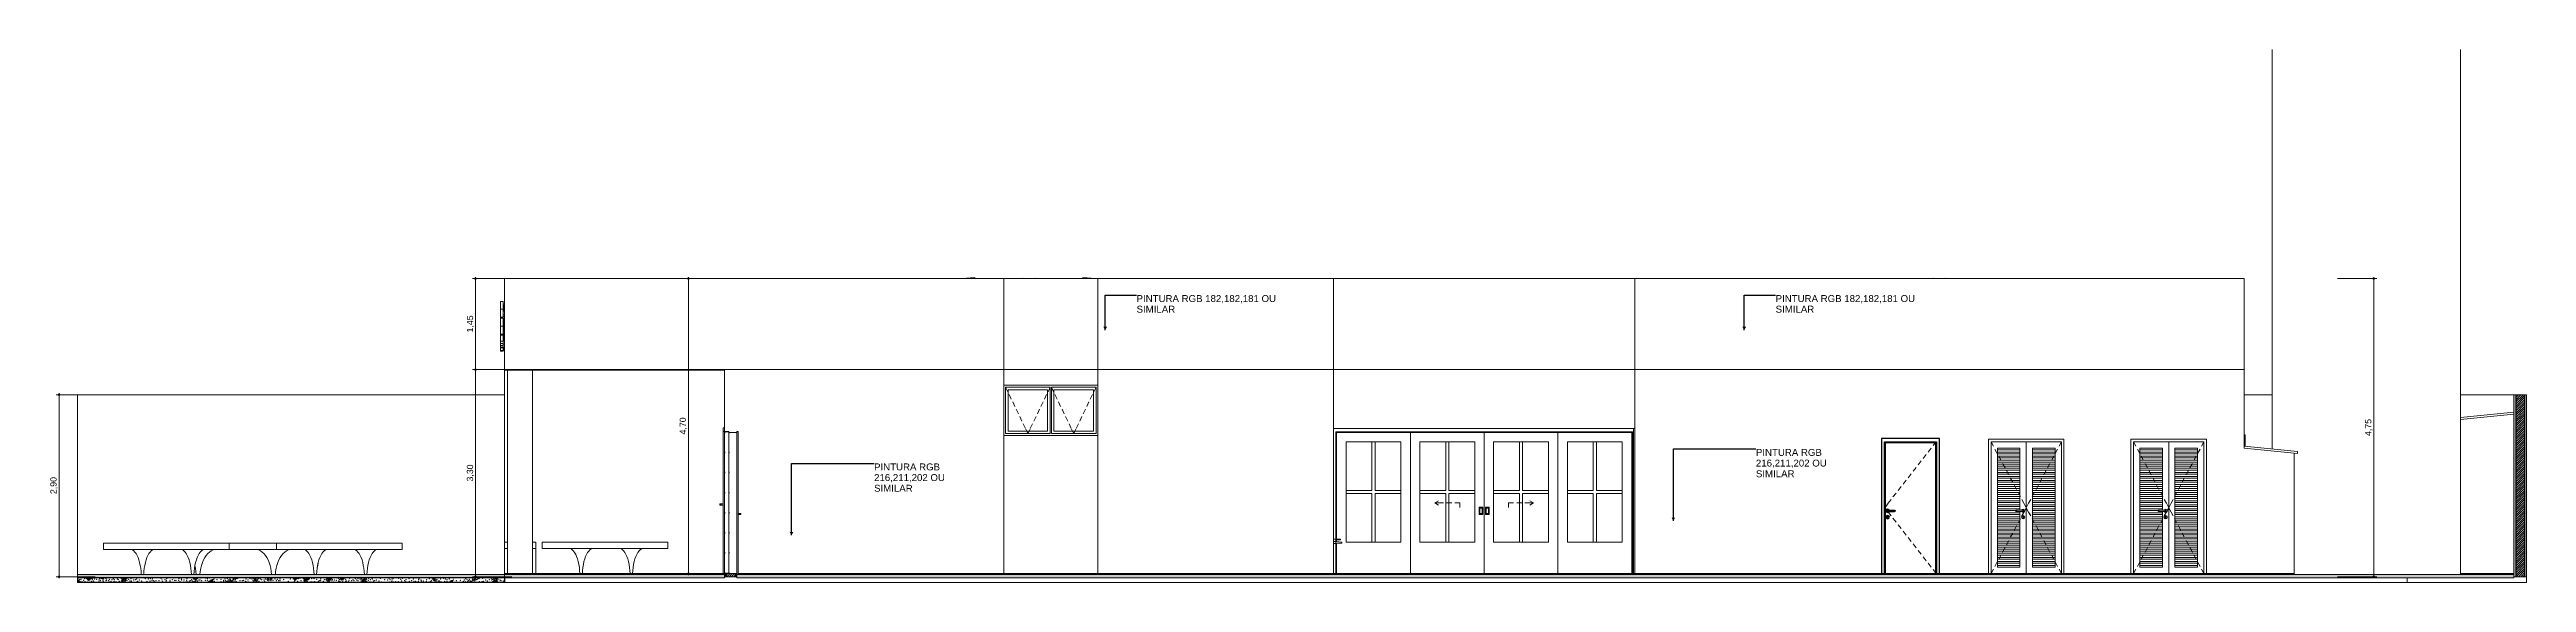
# Model space of a CAD drawing. Header units: metres. Extents: x -77 to 95, y 0 to 9.
# Drawn here: x 12.43 to 51.87, y -0.14 to 8.35 of the extents above; entities that cross this region are included whole.
import ezdxf

# ---------------------------------------------------------------- set-up
doc = ezdxf.new("R2010")
doc.units = ezdxf.units.M
doc.header["$MEASUREMENT"] = 0
for name, color, linetype, lineweight in [('0_Caneta_No__1', 7, 'Continuous', 35), ('0_Caneta_No__241', 7, 'Continuous', 13), ('ESTRUTURA-COB.EST_Caneta_No__241', 7, 'Continuous', 13), ('FORRO.EXEC_Caneta_No__241', 7, 'Continuous', 13), ('Janelas Archicad_Caneta_No__241', 7, 'Continuous', 13), ('Janelas Archicad_Caneta_No__3', 7, 'Continuous', 25), ('Janelas Archicad_Caneta_No__43', 44, 'Continuous', 0), ('LAJES.EST_Caneta_No__241', 7, 'Continuous', 13), ('LAJES.EST_Caneta_No__3', 7, 'Continuous', 25), ('LAJES.EST_Caneta_No__96', 252, 'Continuous', 0), ('LOUCAS-METAIS.ARQ_Caneta_No__241', 7, 'Continuous', 13), ('PAREDE CONSTRUIR_Caneta_No__241', 7, 'Continuous', 13), ('PAREDE CONSTRUIR_Caneta_No__3', 7, 'Continuous', 25), ('PILARES.EST_Caneta_No__241', 7, 'Continuous', 13), ('Portas Archicad_Caneta_No__241', 7, 'Continuous', 13), ('Portas Archicad_Caneta_No__3', 7, 'Continuous', 25), ('TERRENO.ARQ_Caneta_No__241', 7, 'Continuous', 13)]:
    doc.layers.add(name, color=color, linetype=linetype, lineweight=lineweight)
for name, color, linetype in [('COTAS EXECUTIVO.EXEC', 7, 'Continuous'), ('LAJES.EST', 7, 'Continuous'), ('PAREDE CONSTRUIR', 7, 'Continuous'), ('TERRENO.ARQ', 7, 'Continuous')]:
    doc.layers.add(name, color=color, linetype=linetype)
for name, color, linetype, lineweight, true_color in [('COTAS EXECUTIVO.EXEC_Caneta_No__25', 7, 'Continuous', 13, 0x982312), ('ESTRUTURA-COB.EST_Caneta_No__9', 7, 'Continuous', 5, 0x020202), ('ESTRUTURA-COB.EST_Caneta_No__95', 7, 'Continuous', 0, 0xaeaeae), ('Janelas Archicad_Caneta_No__9', 7, 'Continuous', 5, 0x020202), ('Janelas Archicad_Caneta_No__97', 7, 'Continuous', 5, 0x6b6b6b), ('LAJES.EST_Caneta_No__95', 7, 'Continuous', 0, 0xaeaeae), ('NOMES.ARQ_Caneta_No__95', 7, 'Continuous', 0, 0xaeaeae), ('PAREDE CONSTRUIR_Caneta_No__95', 7, 'Continuous', 0, 0xaeaeae), ('PILARES.EST_Caneta_No__95', 7, 'Continuous', 0, 0xaeaeae), ('Portas Archicad_Caneta_No__9', 7, 'Continuous', 5, 0x020202), ('Portas Archicad_Caneta_No__95', 7, 'Continuous', 0, 0xaeaeae), ('Portas Archicad_Caneta_No__97', 7, 'Continuous', 5, 0x6b6b6b)]:
    doc.layers.add(name, color=color, linetype=linetype, lineweight=lineweight, true_color=true_color)
doc.styles.add('ESTILO_GERADO_1', font='arial.ttf')
doc.dimstyles.new('ESTILO_GERADO__3', dxfattribs={"dimtxt": 0.18, "dimasz": 0.057, "dimexe": 0.18, "dimexo": 0.0625, "dimgap": 0, "dimtad": 0, "dimtih": 1, "dimtoh": 1, "dimdec": 4, "dimzin": 0, "dimdsep": 46, "dimcen": 0.09, "dimadec": 0, "dimazin": 0, "dimtfac": 1, "dimtdec": 4, "dimtmove": 0, "dimatfit": 3, "dimldrblk": 'ARROWHEAD_16', "dimfxl": 0, "dimtolj": 1, "dimtzin": 0, "dimarcsym": 0})
doc.dimstyles.new('ESTILO_GERADO__4', dxfattribs={"dimtxt": 0.1, "dimasz": 0.0475, "dimexe": 0.18, "dimexo": 0.576106, "dimgap": 0, "dimtad": 1, "dimzin": 0, "dimdsep": 46, "dimtxsty": 'ESTILO_GERADO_1', "dimblk": 'ARROWHEAD_11', "dimblk1": 'ARROWHEAD_11', "dimblk2": 'ARROWHEAD_11', "dimcen": 0.09, "dimclrd": 256, "dimclre": 256, "dimclrt": 256, "dimadec": 0, "dimazin": 0, "dimtfac": 1, "dimtdec": 4, "dimtmove": 0, "dimatfit": 3, "dimfxl": 0, "dimtolj": 1, "dimtzin": 0, "dimarcsym": 0})
pattern_1 = [(45, (79.976284, 4e-08), (-0.01767767, 0.01767767), [])]

msp = doc.modelspace()

# ---------------------------------------------------------------- texts
at = {"layer": '0_Caneta_No__1', "color": 7, "linetype": 'Continuous', "lineweight": 35, "char_height": 0.11, "attachment_point": 1, "style": 'ESTILO_GERADO_1'}
for s, insert, width, line_spacing_factor in [('\\A1;{\\pql;\\fArial|b0|i0|c0|p0;\\W1.000000;PINTURA RGB \\fArial|b0|i0|c0|p0;\\W1.000000;182\\fArial|b0|i0|c0|p0;\\W1.000000;,\\fArial|b0|i0|c0|p0;\\W1.000000;182\\fArial|b0|i0|c0|p0;\\W1.000000;,\\fArial|b0|i0|c0|p0;\\W1.000000;181\\fArial|b0|i0|c0|p0;\\W1.000000; OU SIMILAR}', (29.741, 4.437), 2.43722, 0.923867), ('\\A1;{\\pql;\\fArial|b0|i0|c0|p0;\\W1.000000;PINTURA RGB \\fArial|b0|i0|c0|p0;\\W1.000000;182\\fArial|b0|i0|c0|p0;\\W1.000000;,\\fArial|b0|i0|c0|p0;\\W1.000000;182\\fArial|b0|i0|c0|p0;\\W1.000000;,\\fArial|b0|i0|c0|p0;\\W1.000000;181\\fArial|b0|i0|c0|p0;\\W1.000000; OU SIMILAR}', (39.918, 4.437), 2.43722, 0.923867), ('\\A1;{\\pql;\\fArial|b0|i0|c0|p0;\\W1.000000;PINTURA RGB \\fArial|b0|i0|c0|p0;\\W1.000000;216\\fArial|b0|i0|c0|p0;\\W1.000000;,\\fArial|b0|i0|c0|p0;\\W1.000000;211\\fArial|b0|i0|c0|p0;\\W1.000000;,\\fArial|b0|i0|c0|p0;\\W1.000000;202 \\fArial|b0|i0|c0|p0;\\W1.000000;OU SIMILAR}', (39.604, 1.986), 1.57673, 0.928578), ('\\A1;{\\pql;\\fArial|b0|i0|c0|p0;\\W1.000000;PINTURA RGB \\fArial|b0|i0|c0|p0;\\W1.000000;216\\fArial|b0|i0|c0|p0;\\W1.000000;,\\fArial|b0|i0|c0|p0;\\W1.000000;211\\fArial|b0|i0|c0|p0;\\W1.000000;,\\fArial|b0|i0|c0|p0;\\W1.000000;202 \\fArial|b0|i0|c0|p0;\\W1.000000;OU SIMILAR}', (25.561, 1.755), 1.57673, 0.928578)]:
    msp.add_mtext(s, dxfattribs=dict(at, insert=insert, width=width, line_spacing_factor=line_spacing_factor))

# ---------------------------------------------------------------- blocks, each defined once
blk = doc.blocks.new('*X15', base_point=(79.976, 0))
at = {"layer": 'LAJES.EST_Caneta_No__241', "color": 7, "linetype": 'Continuous', "lineweight": 13}
for p, q in [((12.876, -0.136), (12.882, -0.123)), ((12.888, -0.142), (12.876, -0.136)), ((12.882, -0.123), (12.89, -0.121)), ((12.89, -0.121), (12.903, -0.131)), ((12.89, -0.142), (12.903, -0.131)), ((13.056, -0.069), (13.074, -0.068)), ((13.056, -0.085), (13.056, -0.069)), ((13.056, -0.085), (13.069, -0.088)), ((13.074, -0.068), (13.069, -0.088)), ((13.25, -0.065), (13.251, -0.069)), ((13.251, -0.069), (13.263, -0.069)), ((13.263, -0.069), (13.265, -0.065)), ((13.274, -0.077), (13.277, -0.065)), ((13.291, -0.08), (13.274, -0.077)), ((13.288, -0.065), (13.295, -0.067)), ((13.291, -0.08), (13.295, -0.067)), ((13.593, -0.09), (13.595, -0.084)), ((13.605, -0.099), (13.593, -0.09)), ((13.595, -0.084), (13.611, -0.085)), ((13.611, -0.11), (13.597, -0.121)), ((13.61, -0.131), (13.597, -0.121)), ((13.611, -0.085), (13.605, -0.099)), ((13.618, -0.129), (13.61, -0.131)), ((13.611, -0.11), (13.624, -0.116)), ((13.617, -0.099), (13.626, -0.078)), ((13.638, -0.097), (13.617, -0.099)), ((13.624, -0.116), (13.618, -0.129)), ((13.639, -0.08), (13.626, -0.078)), ((13.639, -0.08), (13.638, -0.097)), ((14.749, -0.075), (14.737, -0.081)), ((14.742, -0.099), (14.737, -0.081)), ((14.744, -0.116), (14.74, -0.133)), ((14.756, -0.133), (14.74, -0.133)), ((14.758, -0.089), (14.742, -0.099)), ((14.744, -0.116), (14.758, -0.113)), ((14.749, -0.075), (14.758, -0.089)), ((14.761, -0.127), (14.756, -0.133)), ((14.758, -0.113), (14.761, -0.127)), ((15.002, -0.135), (14.994, -0.142)), ((15.002, -0.135), (15.015, -0.141)), ((15.012, -0.123), (15.017, -0.103)), ((15.03, -0.122), (15.012, -0.123)), ((15.015, -0.141), (15.015, -0.142)), ((15.03, -0.105), (15.017, -0.103)), ((15.017, -0.134), (15.019, -0.128)), ((15.027, -0.142), (15.017, -0.134)), ((15.019, -0.128), (15.034, -0.129)), ((15.03, -0.105), (15.03, -0.122)), ((15.034, -0.129), (15.03, -0.142)), ((15.266, -0.142), (15.271, -0.128)), ((15.271, -0.128), (15.283, -0.138)), ((15.283, -0.138), (15.282, -0.142)), ((15.285, -0.13), (15.291, -0.117)), ((15.298, -0.137), (15.285, -0.13)), ((15.291, -0.117), (15.299, -0.115)), ((15.298, -0.137), (15.312, -0.125)), ((15.299, -0.115), (15.312, -0.125)), ((15.687, -0.065), (15.684, -0.072)), ((15.701, -0.077), (15.684, -0.072)), ((15.687, -0.103), (15.69, -0.088)), ((15.692, -0.105), (15.687, -0.103)), ((15.69, -0.088), (15.703, -0.095)), ((15.703, -0.095), (15.692, -0.105)), ((15.704, -0.065), (15.701, -0.077)), ((15.716, -0.07), (15.707, -0.086)), ((15.711, -0.093), (15.707, -0.086)), ((15.723, -0.106), (15.711, -0.093)), ((15.728, -0.07), (15.716, -0.07)), ((15.735, -0.095), (15.723, -0.106)), ((15.734, -0.086), (15.728, -0.07)), ((15.734, -0.086), (15.735, -0.095)), ((15.917, -0.078), (15.903, -0.09)), ((15.916, -0.1), (15.903, -0.09)), ((15.924, -0.098), (15.916, -0.1)), ((15.917, -0.078), (15.93, -0.085)), ((15.93, -0.085), (15.924, -0.098)), ((15.927, -0.067), (15.927, -0.065)), ((15.944, -0.066), (15.927, -0.067)), ((15.944, -0.065), (15.944, -0.066)), ((16.343, -0.065), (16.334, -0.078)), ((16.348, -0.086), (16.334, -0.078)), ((16.355, -0.083), (16.348, -0.086)), ((16.349, -0.065), (16.36, -0.07)), ((16.36, -0.07), (16.355, -0.083)), ((16.489, -0.088), (16.498, -0.073)), ((16.489, -0.088), (16.503, -0.1)), ((16.498, -0.073), (16.517, -0.082)), ((16.517, -0.082), (16.503, -0.1)), ((16.527, -0.079), (16.52, -0.065)), ((16.522, -0.094), (16.534, -0.085)), ((16.538, -0.101), (16.522, -0.094)), ((16.527, -0.079), (16.546, -0.073)), ((16.534, -0.085), (16.54, -0.099)), ((16.54, -0.099), (16.538, -0.101)), ((16.542, -0.065), (16.546, -0.073)), ((16.696, -0.142), (16.697, -0.139)), ((16.697, -0.139), (16.705, -0.137)), ((16.705, -0.137), (16.711, -0.142)), ((16.87, -0.102), (16.871, -0.085)), ((16.87, -0.102), (16.883, -0.104)), ((16.871, -0.085), (16.889, -0.084)), ((16.889, -0.084), (16.883, -0.104)), ((16.885, -0.066), (16.886, -0.065)), ((16.899, -0.072), (16.885, -0.066)), ((16.899, -0.072), (16.907, -0.065)), ((17.06, -0.068), (17.059, -0.065)), ((17.06, -0.068), (17.066, -0.085)), ((17.066, -0.085), (17.078, -0.085)), ((17.078, -0.085), (17.087, -0.069)), ((17.085, -0.065), (17.087, -0.069)), ((17.089, -0.093), (17.093, -0.078)), ((17.105, -0.096), (17.089, -0.093)), ((17.093, -0.078), (17.11, -0.083)), ((17.104, -0.067), (17.1, -0.065)), ((17.105, -0.065), (17.104, -0.067)), ((17.105, -0.096), (17.11, -0.083)), ((17.408, -0.106), (17.41, -0.1)), ((17.42, -0.115), (17.408, -0.106)), ((17.41, -0.1), (17.425, -0.101)), ((17.425, -0.126), (17.412, -0.137)), ((17.417, -0.142), (17.412, -0.137)), ((17.425, -0.101), (17.42, -0.115)), ((17.425, -0.126), (17.439, -0.132)), ((17.432, -0.115), (17.441, -0.094)), ((17.453, -0.113), (17.432, -0.115)), ((17.439, -0.132), (17.434, -0.142)), ((17.454, -0.097), (17.441, -0.094)), ((17.454, -0.097), (17.453, -0.113)), ((18.563, -0.091), (18.551, -0.097)), ((18.557, -0.115), (18.551, -0.097)), ((18.559, -0.132), (18.556, -0.142)), ((18.573, -0.105), (18.557, -0.115)), ((18.559, -0.132), (18.573, -0.129)), ((18.563, -0.091), (18.573, -0.105)), ((18.573, -0.129), (18.576, -0.142)), ((18.827, -0.139), (18.832, -0.119)), ((18.844, -0.138), (18.827, -0.139)), ((18.845, -0.121), (18.832, -0.119)), ((18.845, -0.121), (18.844, -0.138)), ((19.102, -0.142), (19.106, -0.133)), ((19.106, -0.133), (19.114, -0.131)), ((19.114, -0.131), (19.126, -0.141)), ((19.126, -0.142), (19.126, -0.141)), ((19.191, -0.067), (19.191, -0.065)), ((19.191, -0.067), (19.204, -0.07)), ((19.206, -0.065), (19.204, -0.07)), ((19.503, -0.075), (19.499, -0.088)), ((19.516, -0.093), (19.499, -0.088)), ((19.501, -0.119), (19.504, -0.104)), ((19.506, -0.121), (19.501, -0.119)), ((19.503, -0.075), (19.52, -0.078)), ((19.504, -0.104), (19.517, -0.111)), ((19.517, -0.111), (19.506, -0.121)), ((19.52, -0.078), (19.516, -0.093)), ((19.531, -0.086), (19.522, -0.102)), ((19.526, -0.109), (19.522, -0.102)), ((19.538, -0.122), (19.526, -0.109)), ((19.543, -0.086), (19.531, -0.086)), ((19.55, -0.111), (19.538, -0.122)), ((19.549, -0.102), (19.543, -0.086)), ((19.549, -0.102), (19.55, -0.111))]:
    blk.add_line(p, q, dxfattribs=at)
for p in [(12.894, -0.108), (12.909, -0.122), (12.91, -0.094), (12.926, -0.132), (12.931, -0.071), (12.932, -0.099), (12.946, -0.131), (12.976, -0.106), (12.992, -0.081), (12.995, -0.128), (13.02, -0.083), (13.03, -0.135), (13.035, -0.098), (13.036, -0.086), (13.041, -0.071), (13.049, -0.108), (13.054, -0.094), (13.071, -0.102), (13.074, -0.133), (13.079, -0.076), (13.087, -0.088), (13.095, -0.073), (13.1, -0.123), (13.109, -0.072), (13.114, -0.097), (13.118, -0.075), (13.135, -0.116), (13.148, -0.084), (13.183, -0.092), (13.218, -0.104), (13.22, -0.128), (13.228, -0.082), (13.24, -0.108), (13.244, -0.132), (13.246, -0.068), (13.256, -0.073), (13.27, -0.087), (13.281, -0.114), (13.286, -0.128), (13.29, -0.087), (13.306, -0.066), (13.33, -0.113), (13.331, -0.082), (13.342, -0.103), (13.351, -0.139), (13.373, -0.113), (13.382, -0.093), (13.385, -0.133), (13.411, -0.122), (13.424, -0.094), (13.448, -0.082), (13.456, -0.121), (13.461, -0.097), (13.485, -0.066), (13.49, -0.127), (13.508, -0.084), (13.527, -0.098), (13.539, -0.124), (13.561, -0.068), (13.574, -0.12), (13.577, -0.085), (13.589, -0.106), (13.591, -0.13), (13.614, -0.074), (13.637, -0.116), (13.645, -0.137), (13.646, -0.08), (13.649, -0.1), (13.663, -0.109), (13.666, -0.077), (13.669, -0.138), (13.68, -0.137), (13.691, -0.09), (13.71, -0.117), (13.727, -0.083), (13.734, -0.117), (13.757, -0.071), (13.772, -0.103), (13.794, -0.098), (13.81, -0.14), (13.817, -0.084), (13.83, -0.123), (13.85, -0.133), (13.859, -0.104), (13.899, -0.118), (13.955, -0.08), (13.981, -0.122), (14.002, -0.087), (14.031, -0.117), (14.037, -0.079), (14.053, -0.138), (14.059, -0.111), (14.067, -0.085), (14.083, -0.066), (14.086, -0.114), (14.099, -0.129), (14.127, -0.115), (14.171, -0.115), (14.204, -0.073), (14.223, -0.1), (14.234, -0.127), (14.269, -0.099), (14.283, -0.127), (14.289, -0.114), (14.293, -0.08), (14.346, -0.109), (14.349, -0.13), (14.384, -0.094), (14.384, -0.137), (14.408, -0.07), (14.421, -0.105), (14.445, -0.109), (14.486, -0.105), (14.491, -0.081), (14.502, -0.067), (14.507, -0.126), (14.528, -0.084), (14.535, -0.103), (14.561, -0.132), (14.57, -0.103), (14.585, -0.135), (14.615, -0.106), (14.62, -0.08), (14.621, -0.128), (14.658, -0.117), (14.679, -0.112), (14.693, -0.095), (14.702, -0.117), (14.713, -0.069), (14.724, -0.126), (14.725, -0.086), (14.732, -0.067), (14.754, -0.071), (14.768, -0.104), (14.769, -0.085), (14.778, -0.139), (14.785, -0.083), (14.787, -0.117), (14.808, -0.103), (14.826, -0.104), (14.843, -0.069), (14.85, -0.11), (14.853, -0.14), (14.889, -0.139), (14.91, -0.108), (14.918, -0.068), (14.942, -0.107), (14.943, -0.08), (14.96, -0.13), (14.977, -0.119), (14.981, -0.072), (14.983, -0.13), (14.991, -0.118), (14.999, -0.103), (15.001, -0.129), (15.007, -0.115), (15.02, -0.094), (15.032, -0.097), (15.036, -0.139), (15.047, -0.088), (15.056, -0.121), (15.095, -0.096), (15.098, -0.14), (15.158, -0.091), (15.158, -0.126), (15.198, -0.139), (15.202, -0.125), (15.205, -0.107), (15.223, -0.087), (15.236, -0.112), (15.238, -0.123), (15.256, -0.128), (15.262, -0.082), (15.264, -0.132), (15.273, -0.11), (15.286, -0.099), (15.302, -0.074), (15.31, -0.094), (15.315, -0.107), (15.317, -0.141), (15.331, -0.124), (15.334, -0.106), (15.349, -0.088), (15.35, -0.12), (15.359, -0.099), (15.362, -0.072), (15.368, -0.084), (15.369, -0.141), (15.382, -0.088), (15.383, -0.116), (15.384, -0.068), (15.39, -0.095), (15.401, -0.077), (15.406, -0.126), (15.416, -0.082), (15.432, -0.068), (15.462, -0.115), (15.479, -0.141), (15.501, -0.114), (15.521, -0.105), (15.552, -0.121), (15.561, -0.084), (15.577, -0.135), (15.588, -0.1), (15.601, -0.135), (15.62, -0.081), (15.656, -0.087), (15.67, -0.112), (15.673, -0.073), (15.685, -0.121), (15.694, -0.141), (15.708, -0.112), (15.721, -0.124), (15.723, -0.066), (15.732, -0.113), (15.733, -0.071), (15.74, -0.134), (15.746, -0.102), (15.758, -0.081), (15.767, -0.121), (15.787, -0.087), (15.807, -0.097), (15.82, -0.133), (15.843, -0.102), (15.858, -0.125), (15.867, -0.084), (15.893, -0.096), (15.898, -0.074), (15.906, -0.108), (15.915, -0.072), (15.916, -0.134), (15.926, -0.105), (15.945, -0.099), (15.951, -0.083), (15.956, -0.112), (15.959, -0.087), (15.966, -0.092), (15.974, -0.076), (15.986, -0.109), (16.021, -0.086), (16.041, -0.115), (16.059, -0.089), (16.077, -0.114), (16.099, -0.086), (16.101, -0.114), (16.158, -0.098), (16.233, -0.125), (16.264, -0.085), (16.315, -0.086), (16.324, -0.069), (16.326, -0.127), (16.327, -0.086), (16.335, -0.093), (16.336, -0.107), (16.352, -0.101), (16.357, -0.089), (16.369, -0.08), (16.384, -0.123), (16.391, -0.083), (16.42, -0.075), (16.432, -0.113), (16.471, -0.083), (16.472, -0.138), (16.473, -0.066), (16.48, -0.105), (16.483, -0.079), (16.489, -0.125), (16.502, -0.111), (16.515, -0.101), (16.515, -0.124), (16.519, -0.111), (16.534, -0.117), (16.547, -0.086), (16.554, -0.099), (16.555, -0.072), (16.565, -0.079), (16.595, -0.126), (16.603, -0.08), (16.62, -0.134), (16.642, -0.083), (16.646, -0.13), (16.67, -0.132), (16.685, -0.091), (16.709, -0.124), (16.724, -0.138), (16.725, -0.11), (16.746, -0.087), (16.746, -0.115), (16.791, -0.122), (16.807, -0.097), (16.835, -0.099), (16.841, -0.074), (16.85, -0.114), (16.851, -0.102), (16.856, -0.087), (16.864, -0.068), (16.864, -0.124), (16.868, -0.11), (16.875, -0.075), (16.886, -0.118), (16.894, -0.092), (16.9, -0.078), (16.901, -0.104), (16.909, -0.089), (16.915, -0.139), (16.917, -0.077), (16.924, -0.088), (16.929, -0.113), (16.933, -0.091), (16.949, -0.132), (16.963, -0.1), (16.997, -0.108), (17.007, -0.068), (17.033, -0.12), (17.036, -0.073), (17.043, -0.098), (17.055, -0.124), (17.061, -0.084), (17.071, -0.089), (17.084, -0.103), (17.096, -0.13), (17.105, -0.103), (17.121, -0.082), (17.138, -0.068), (17.145, -0.129), (17.146, -0.098), (17.157, -0.119), (17.187, -0.129), (17.197, -0.109), (17.212, -0.076), (17.226, -0.138), (17.239, -0.11), (17.263, -0.098), (17.27, -0.137), (17.276, -0.113), (17.3, -0.082), (17.322, -0.1), (17.342, -0.081), (17.342, -0.115), (17.354, -0.14), (17.376, -0.084), (17.389, -0.136), (17.39, -0.072), (17.392, -0.101), (17.398, -0.079), (17.404, -0.122), (17.428, -0.09), (17.429, -0.07), (17.446, -0.079), (17.452, -0.132), (17.46, -0.096), (17.464, -0.116), (17.468, -0.075), (17.478, -0.125), (17.481, -0.093), (17.505, -0.106), (17.514, -0.076), (17.525, -0.133), (17.541, -0.099), (17.549, -0.133), (17.553, -0.069), (17.572, -0.087), (17.587, -0.119), (17.609, -0.114), (17.632, -0.1), (17.645, -0.139), (17.674, -0.12), (17.698, -0.075), (17.714, -0.134), (17.769, -0.096), (17.795, -0.138), (17.817, -0.103), (17.834, -0.078), (17.846, -0.133), (17.852, -0.095), (17.873, -0.071), (17.874, -0.127), (17.881, -0.101), (17.898, -0.082), (17.9, -0.13), (17.942, -0.131), (17.986, -0.131), (17.988, -0.076), (18.019, -0.089), (18.037, -0.116), (18.048, -0.074), (18.084, -0.115), (18.103, -0.13), (18.108, -0.096), (18.153, -0.08), (18.161, -0.125), (18.198, -0.11), (18.222, -0.086), (18.236, -0.121), (18.26, -0.125), (18.266, -0.071), (18.301, -0.121), (18.306, -0.097), (18.316, -0.083), (18.343, -0.1), (18.35, -0.119), (18.385, -0.119), (18.429, -0.122), (18.434, -0.096), (18.472, -0.133), (18.48, -0.08), (18.494, -0.128), (18.508, -0.111), (18.517, -0.133), (18.528, -0.085), (18.54, -0.102), (18.547, -0.083), (18.562, -0.066), (18.568, -0.087), (18.583, -0.072), (18.583, -0.12), (18.584, -0.101), (18.6, -0.099), (18.602, -0.133), (18.618, -0.071), (18.622, -0.119), (18.64, -0.12), (18.658, -0.085), (18.664, -0.126), (18.705, -0.074), (18.724, -0.124), (18.732, -0.084), (18.749, -0.065), (18.757, -0.096), (18.757, -0.123), (18.778, -0.071), (18.792, -0.135), (18.796, -0.088), (18.806, -0.134), (18.814, -0.119), (18.822, -0.131), (18.835, -0.11), (18.847, -0.113), (18.861, -0.071), (18.861, -0.104), (18.871, -0.137), (18.91, -0.112), (18.972, -0.108), (18.994, -0.065), (19.017, -0.141), (19.02, -0.123), (19.038, -0.103), (19.051, -0.128), (19.053, -0.139), (19.058, -0.08), (19.077, -0.098), (19.088, -0.126), (19.089, -0.067), (19.101, -0.115), (19.116, -0.09), (19.125, -0.11), (19.13, -0.123), (19.146, -0.14), (19.149, -0.122), (19.164, -0.071), (19.164, -0.104), (19.164, -0.136), (19.174, -0.115), (19.176, -0.088), (19.182, -0.1), (19.184, -0.067), (19.197, -0.104), (19.198, -0.132), (19.199, -0.084), (19.205, -0.111), (19.216, -0.073), (19.216, -0.093), (19.231, -0.098), (19.247, -0.084), (19.269, -0.08), (19.277, -0.131), (19.308, -0.066), (19.316, -0.13), (19.325, -0.078), (19.336, -0.121), (19.367, -0.137), (19.375, -0.1), (19.391, -0.067), (19.403, -0.116), (19.435, -0.097), (19.463, -0.073), (19.471, -0.103), (19.485, -0.128), (19.488, -0.089), (19.5, -0.137), (19.504, -0.068), (19.522, -0.128), (19.524, -0.067), (19.536, -0.14), (19.538, -0.082), (19.546, -0.129), (19.548, -0.087), (19.56, -0.118), (19.566, -0.073), (19.573, -0.097), (19.582, -0.137), (19.602, -0.103), (19.622, -0.113), (19.658, -0.118), (19.673, -0.141)]:
    blk.add_point(p, dxfattribs=at)
blk = doc.blocks.new('*D16', base_point=(79.976, 0))
at = {"layer": 'COTAS EXECUTIVO.EXEC_Caneta_No__25', "linetype": 'Continuous', "lineweight": 13, "true_color": 0x982312}
for points in [[(19.202, 3.25), (19.203, 3.245), (19.206, 3.241), (19.21, 3.238), (19.214, 3.238), (19.219, 3.238), (19.223, 3.241), (19.226, 3.245), (19.227, 3.25), (19.226, 3.255), (19.223, 3.259), (19.219, 3.262), (19.214, 3.263), (19.21, 3.262), (19.206, 3.259), (19.203, 3.255)], [(19.202, -0.05), (19.203, -0.055), (19.206, -0.059), (19.21, -0.062), (19.214, -0.062), (19.219, -0.062), (19.223, -0.059), (19.226, -0.055), (19.227, -0.05), (19.226, -0.045), (19.223, -0.041), (19.219, -0.038), (19.214, -0.037), (19.21, -0.038), (19.206, -0.041), (19.203, -0.045)]]:
    blk.add_hatch(color=24, dxfattribs=at).paths.add_polyline_path(points)
at = {"layer": 'COTAS EXECUTIVO.EXEC_Caneta_No__25', "color": 24, "linetype": 'Continuous', "lineweight": 13, "true_color": 0x982312}
for p, q in [((19.202, 3.25), (19.168, 3.25)), ((19.214, -0.037), (19.214, 3.238)), ((19.791, 3.25), (19.227, 3.25)), ((19.202, -0.05), (19.168, -0.05)), ((19.214, -0.075), (19.214, -0.062)), ((19.791, -0.05), (19.227, -0.05))]:
    blk.add_line(p, q, dxfattribs=at)
for centre in [(19.214, 3.25), (19.214, -0.05)]:
    blk.add_circle(centre, 0.0125, dxfattribs=at)
at = {"layer": 'COTAS EXECUTIVO.EXEC_Caneta_No__25', "color": 24, "lineweight": 13, "true_color": 0x982312, "insert": (19.194, 1.467), "char_height": 0.1, "attachment_point": 7, "rotation": 90, "style": 'ESTILO_GERADO_1'}
blk.add_mtext('\\A1;{\\pql;\\fArial|b0|i0|c0|p0;\\W1.000000;3,30}', dxfattribs=at)
blk = doc.blocks.new('ARROWHEAD_11')
at = {"color": 0, "linetype": 'Continuous', "lineweight": 0}
blk.add_line((0, 0), (-1, 0), dxfattribs=at)
at = {"color": 0, "linetype": 'Continuous', "lineweight": 0, "const_width": 0.25, "flags": 128}
blk.add_lwpolyline([(-0.125, 0, 1), (0.125, 0, 1)], format="xyb", close=True, dxfattribs=at)
blk = doc.blocks.new('*D17', base_point=(79.976, 0))
at = {"layer": 'COTAS EXECUTIVO.EXEC_Caneta_No__25', "linetype": 'Continuous', "lineweight": 13, "true_color": 0x982312}
for points in [[(19.202, 4.7), (19.203, 4.695), (19.206, 4.691), (19.21, 4.688), (19.214, 4.688), (19.219, 4.688), (19.223, 4.691), (19.226, 4.695), (19.227, 4.7), (19.226, 4.705), (19.223, 4.709), (19.219, 4.712), (19.214, 4.713), (19.21, 4.712), (19.206, 4.709), (19.203, 4.705)], [(19.202, 3.25), (19.203, 3.245), (19.206, 3.241), (19.21, 3.238), (19.214, 3.238), (19.219, 3.238), (19.223, 3.241), (19.226, 3.245), (19.227, 3.25), (19.226, 3.255), (19.223, 3.259), (19.219, 3.262), (19.214, 3.263), (19.21, 3.262), (19.206, 3.259), (19.203, 3.255)]]:
    blk.add_hatch(color=24, dxfattribs=at).paths.add_polyline_path(points)
at = {"layer": 'COTAS EXECUTIVO.EXEC_Caneta_No__25', "color": 24, "linetype": 'Continuous', "lineweight": 13, "true_color": 0x982312}
for p, q in [((19.202, 4.7), (19.168, 4.7)), ((19.214, 4.713), (19.214, 4.725)), ((19.214, 3.263), (19.214, 4.688)), ((19.791, 4.7), (19.227, 4.7)), ((19.202, 3.25), (19.168, 3.25)), ((19.791, 3.25), (19.227, 3.25))]:
    blk.add_line(p, q, dxfattribs=at)
for centre in [(19.214, 4.7), (19.214, 3.25)]:
    blk.add_circle(centre, 0.0125, dxfattribs=at)
at = {"layer": 'COTAS EXECUTIVO.EXEC_Caneta_No__25', "color": 24, "lineweight": 13, "true_color": 0x982312, "insert": (19.194, 3.842), "char_height": 0.1, "attachment_point": 7, "rotation": 90, "style": 'ESTILO_GERADO_1'}
blk.add_mtext('\\A1;{\\pql;\\fArial|b0|i0|c0|p0;\\W1.000000;1,45}', dxfattribs=at)
blk = doc.blocks.new('*D18', base_point=(79.976, 0))
at = {"layer": 'COTAS EXECUTIVO.EXEC_Caneta_No__25', "linetype": 'Continuous', "lineweight": 13, "true_color": 0x982312}
for points in [[(22.592, 4.7), (22.593, 4.695), (22.595, 4.691), (22.599, 4.688), (22.604, 4.688), (22.609, 4.688), (22.613, 4.691), (22.616, 4.695), (22.617, 4.7), (22.616, 4.705), (22.613, 4.709), (22.609, 4.712), (22.604, 4.713), (22.599, 4.712), (22.595, 4.709), (22.593, 4.705)], [(22.592, 0), (22.593, -0.005), (22.595, -0.009), (22.599, -0.012), (22.604, -0.012), (22.609, -0.012), (22.613, -0.009), (22.616, -0.005), (22.617, 0), (22.616, 0.005), (22.613, 0.009), (22.609, 0.012), (22.604, 0.013), (22.599, 0.012), (22.595, 0.009), (22.593, 0.005)]]:
    blk.add_hatch(color=24, dxfattribs=at).paths.add_polyline_path(points)
at = {"layer": 'COTAS EXECUTIVO.EXEC_Caneta_No__25', "color": 24, "linetype": 'Continuous', "lineweight": 13, "true_color": 0x982312}
for p, q in [((22.592, 4.7), (22.028, 4.7)), ((22.604, 4.713), (22.604, 4.725)), ((22.604, 0.013), (22.604, 4.688)), ((22.651, 4.7), (22.617, 4.7)), ((22.592, 0), (22.557, 0)), ((23.18, 0), (22.617, 0)), ((22.604, -0.025), (22.604, -0.012))]:
    blk.add_line(p, q, dxfattribs=at)
for centre in [(22.604, 4.7), (22.604, 0)]:
    blk.add_circle(centre, 0.0125, dxfattribs=at)
at = {"layer": 'COTAS EXECUTIVO.EXEC_Caneta_No__25', "color": 24, "lineweight": 13, "true_color": 0x982312, "insert": (22.584, 2.217), "char_height": 0.1, "attachment_point": 7, "rotation": 90, "style": 'ESTILO_GERADO_1'}
blk.add_mtext('\\A1;{\\pql;\\fArial|b0|i0|c0|p0;\\W1.000000;4,70}', dxfattribs=at)
blk = doc.blocks.new('*D19', base_point=(79.976, 0))
at = {"layer": 'COTAS EXECUTIVO.EXEC_Caneta_No__25', "linetype": 'Continuous', "lineweight": 13, "true_color": 0x982312}
for points in [[(49.431, 4.7), (49.432, 4.695), (49.434, 4.691), (49.438, 4.688), (49.443, 4.688), (49.448, 4.688), (49.452, 4.691), (49.455, 4.695), (49.456, 4.7), (49.455, 4.705), (49.452, 4.709), (49.448, 4.712), (49.443, 4.713), (49.438, 4.712), (49.434, 4.709), (49.432, 4.705)], [(49.431, -0.05), (49.432, -0.055), (49.434, -0.059), (49.438, -0.062), (49.443, -0.062), (49.448, -0.062), (49.452, -0.059), (49.455, -0.055), (49.456, -0.05), (49.455, -0.045), (49.452, -0.041), (49.448, -0.038), (49.443, -0.037), (49.438, -0.038), (49.434, -0.041), (49.432, -0.045)]]:
    blk.add_hatch(color=24, dxfattribs=at).paths.add_polyline_path(points)
at = {"layer": 'COTAS EXECUTIVO.EXEC_Caneta_No__25', "color": 24, "linetype": 'Continuous', "lineweight": 13, "true_color": 0x982312}
for p, q in [((49.431, 4.7), (48.867, 4.7)), ((49.443, 4.713), (49.443, 4.725)), ((49.443, -0.037), (49.443, 4.688)), ((49.49, 4.7), (49.456, 4.7)), ((49.431, -0.05), (48.867, -0.05)), ((49.443, -0.075), (49.443, -0.062)), ((49.49, -0.05), (49.456, -0.05))]:
    blk.add_line(p, q, dxfattribs=at)
for centre in [(49.443, 4.7), (49.443, -0.05)]:
    blk.add_circle(centre, 0.0125, dxfattribs=at)
at = {"layer": 'COTAS EXECUTIVO.EXEC_Caneta_No__25', "color": 24, "lineweight": 13, "true_color": 0x982312, "insert": (49.423, 2.192), "char_height": 0.1, "attachment_point": 7, "rotation": 90, "style": 'ESTILO_GERADO_1'}
blk.add_mtext('\\A1;{\\pql;\\fArial|b0|i0|c0|p0;\\W1.000000;4,75}', dxfattribs=at)
blk = doc.blocks.new('*D20', base_point=(79.976, 0))
at = {"layer": 'COTAS EXECUTIVO.EXEC_Caneta_No__25', "linetype": 'Continuous', "lineweight": 13, "true_color": 0x982312}
for points in [[(12.569, 2.85), (12.57, 2.845), (12.572, 2.841), (12.576, 2.838), (12.581, 2.838), (12.586, 2.838), (12.59, 2.841), (12.593, 2.845), (12.594, 2.85), (12.593, 2.855), (12.59, 2.859), (12.586, 2.862), (12.581, 2.863), (12.576, 2.862), (12.572, 2.859), (12.57, 2.855)], [(12.569, -0.05), (12.57, -0.055), (12.572, -0.059), (12.576, -0.062), (12.581, -0.062), (12.586, -0.062), (12.59, -0.059), (12.593, -0.055), (12.594, -0.05), (12.593, -0.045), (12.59, -0.041), (12.586, -0.038), (12.581, -0.037), (12.576, -0.038), (12.572, -0.041), (12.57, -0.045)]]:
    blk.add_hatch(color=24, dxfattribs=at).paths.add_polyline_path(points)
at = {"layer": 'COTAS EXECUTIVO.EXEC_Caneta_No__25', "color": 24, "linetype": 'Continuous', "lineweight": 13, "true_color": 0x982312}
for p, q in [((12.569, 2.85), (12.534, 2.85)), ((12.581, 2.863), (12.581, 2.875)), ((12.581, -0.037), (12.581, 2.838)), ((13.157, 2.85), (12.594, 2.85)), ((12.569, -0.05), (12.534, -0.05)), ((12.581, -0.075), (12.581, -0.062)), ((13.157, -0.05), (12.594, -0.05))]:
    blk.add_line(p, q, dxfattribs=at)
for centre in [(12.581, 2.85), (12.581, -0.05)]:
    blk.add_circle(centre, 0.0125, dxfattribs=at)
at = {"layer": 'COTAS EXECUTIVO.EXEC_Caneta_No__25', "color": 24, "lineweight": 13, "true_color": 0x982312, "insert": (12.561, 1.267), "char_height": 0.1, "attachment_point": 7, "rotation": 90, "style": 'ESTILO_GERADO_1'}
blk.add_mtext('\\A1;{\\pql;\\fArial|b0|i0|c0|p0;\\W1.000000;2,90}', dxfattribs=at)
blk = doc.blocks.new('ARROWHEAD_16')
at = {"linetype": 'Continuous', "lineweight": 0}
blk.add_hatch(color=0, dxfattribs=at).paths.add_polyline_path([(-0.9093, 0.525), (0, 0), (-0.9093, -0.525)])
at = {"color": 0, "linetype": 'Continuous', "lineweight": 0}
blk.add_line((0, 0), (-1, 0), dxfattribs=at)

# ---------------------------------------------------------------- dimensions: what is measured, and where the dimension line sits
at = {"layer": 'COTAS EXECUTIVO.EXEC', "color": 24, "linetype": 'Continuous', "lineweight": 13, "true_color": 0x982312}
for base, p1, p2, picture, middle in [((19.214, 4.7), (19.676, 3.25), (19.676, 4.7), '*D17', (19.144, 3.971)), ((22.604, 4.7), (23.176, 0), (22.368, 4.7), '*D18', (22.534, 2.346)), ((49.443, 4.7), (48.602, -0.05), (47.177, 4.7), '*D19', (49.373, 2.321)), ((19.214, 3.25), (20.335, -0.05), (19.676, 3.25), '*D16', (19.144, 1.596)), ((12.581, 2.85), (13.006, -0.05), (13.204, 2.85), '*D20', (12.511, 1.396))]:
    dim = msp.add_linear_dim(base=base, p1=p1, p2=p2, angle=90, dimstyle='ESTILO_GERADO__4', dxfattribs=at)
    dim.commit()
    dim.dimension.update_dxf_attribs({"geometry": picture, "text_midpoint": middle, "dimtype": 160, "text_rotation": 90})

# ---------------------------------------------------------------- hatches: boundary and pattern name
at = {"layer": 'LAJES.EST_Caneta_No__95', "linetype": 'Continuous', "lineweight": 0, "true_color": 0xaeaeae}
msp.add_hatch(color=253, dxfattribs=at).paths.add_polyline_path([(12.875, -0.065), (19.676, -0.065), (19.676, -0.015), (12.875, -0.015)])
at = {"layer": 'PAREDE CONSTRUIR', "linetype": 'Continuous', "lineweight": 0, "true_color": 0xffffff}
for points in [[(51.675, 2.85), (51.675, -0.05), (51.705, -0.05), (51.705, 2.85)], [(51.845, -0.05), (51.875, -0.05), (51.875, 2.85), (51.845, 2.85)], [(23.176, 0), (23.176, -0.05), (23.206, -0.05), (23.206, 0)], [(23.376, 0), (23.346, 0), (23.346, -0.05), (23.376, -0.05)]]:
    msp.add_hatch(color=7, dxfattribs=at).paths.add_polyline_path(points)
at = {"layer": 'PAREDE CONSTRUIR', "linetype": 'Continuous', "lineweight": 0, "true_color": 0x000000}
h = msp.add_hatch(dxfattribs=at)
h.set_pattern_fill('common_brick_0003', color=18, style=0, pattern_type=2)
h.set_pattern_definition(pattern_1)
h.paths.add_polyline_path([(51.705, 2.85), (51.705, -0.05), (51.845, -0.05), (51.845, 2.85)])
h = msp.add_hatch(dxfattribs=at)
h.set_pattern_fill('common_brick_0003', color=18, style=0, pattern_type=2)
h.set_pattern_definition(pattern_1)
h.paths.add_polyline_path([(23.206, -0.05), (23.346, -0.05), (23.346, 0), (23.206, 0)])
at = {"layer": 'TERRENO.ARQ', "linetype": 'Continuous', "lineweight": 0, "true_color": 0x8fbf7f}
for points in [[(19.676, -0.065), (23.176, -0.065), (23.176, -0.015), (19.676, -0.015)], [(23.376, -0.015), (23.376, -0.065), (51.675, -0.065), (51.675, -0.015)]]:
    msp.add_hatch(color=73, dxfattribs=at).paths.add_polyline_path(points)

# ---------------------------------------------------------------- linework, layer by layer
at = {"layer": 'ESTRUTURA-COB.EST_Caneta_No__241', "color": 7, "linetype": 'Continuous', "lineweight": 13}
for p, q in [((27.871, 4.7), (27.926, 4.705)), ((27.926, 4.705), (27.926, 4.7)), ((28.126, 4.7), (28.126, 4.705)), ((28.181, 4.7), (28.126, 4.705)), ((42.369, 4.7), (42.426, 4.706)), ((42.426, 4.706), (42.426, 4.7)), ((42.626, 4.7), (42.626, 4.705)), ((42.681, 4.7), (42.626, 4.705))]:
    msp.add_line(p, q, dxfattribs=at)
at = {"layer": 'ESTRUTURA-COB.EST_Caneta_No__9', "color": 18, "linetype": 'Continuous', "lineweight": 5, "true_color": 0x020202}
for p, q in [((47.377, 2.03), (48.226, 1.945)), ((47.377, 2), (47.377, 2)), ((48.226, 1.915), (48.177, 1.92)), ((48.177, 1.92), (48.226, 1.915)), ((48.226, 1.915), (48.226, 1.945))]:
    msp.add_line(p, q, dxfattribs=at)
at = {"layer": 'ESTRUTURA-COB.EST_Caneta_No__95', "color": 253, "linetype": 'Continuous', "lineweight": 0, "true_color": 0xaeaeae}
for p, q in [((27.869, 4.7), (27.926, 4.706)), ((27.926, 4.706), (27.926, 4.705)), ((42.367, 4.7), (42.426, 4.706)), ((42.426, 4.706), (42.426, 4.7)), ((42.626, 4.705), (42.626, 4.706)), ((42.683, 4.7), (42.626, 4.706)), ((50.824, 2.485), (51.675, 2.57))]:
    msp.add_line(p, q, dxfattribs=at)
at = {"layer": 'FORRO.EXEC_Caneta_No__241', "color": 7, "linetype": 'Continuous', "lineweight": 13}
for p, q in [((19.676, 3.24), (19.676, 3.25)), ((19.676, 3.25), (19.706, 3.25)), ((19.676, 3.24), (23.176, 3.24))]:
    msp.add_line(p, q, dxfattribs=at)
at = {"layer": 'Janelas Archicad_Caneta_No__241', "color": 7, "linetype": 'Continuous', "lineweight": 13}
for p, q in [((29.125, 3), (27.626, 3)), ((23.376, 2.25), (23.246, 2.25)), ((29.125, 2.2), (27.626, 2.2))]:
    msp.add_line(p, q, dxfattribs=at)
at = {"layer": 'Janelas Archicad_Caneta_No__3', "color": 7, "linetype": 'Continuous', "lineweight": 25}
for p, q in [((23.176, 2.26), (23.176, 2.24)), ((23.246, 2.26), (23.176, 2.26)), ((23.246, 2.26), (23.246, 2.24)), ((23.176, 1.94), (23.176, 1.92)), ((23.176, 1.62), (23.176, 1.6)), ((23.246, 1.94), (23.246, 1.92)), ((23.246, 1.62), (23.246, 1.6)), ((23.176, 1.3), (23.176, 1.28)), ((23.246, 1.3), (23.246, 1.28)), ((23.176, 0.98), (23.176, 0.96)), ((23.246, 0.98), (23.246, 0.96)), ((23.176, 0.66), (23.176, 0.64)), ((23.246, 0.66), (23.246, 0.64)), ((23.176, 0.34), (23.176, 0.32)), ((23.176, 0.02), (23.176, 0)), ((23.246, 0.34), (23.246, 0.32)), ((23.246, 0.02), (23.246, 0))]:
    msp.add_line(p, q, dxfattribs=at)
at = {"layer": 'Janelas Archicad_Caneta_No__3', "color": 7, "linetype": 'Continuous', "lineweight": 25, "flags": 128}
msp.add_lwpolyline([(23.246, 0), (23.206, 0), (23.176, 0)], dxfattribs=at)
at = {"layer": 'Janelas Archicad_Caneta_No__43', "color": 44, "linetype": 'Continuous', "lineweight": 0}
for p, q in [((23.176, 2.24), (23.176, 1.94)), ((23.246, 2.24), (23.246, 1.94)), ((23.176, 1.92), (23.176, 1.62)), ((23.176, 1.6), (23.176, 1.3)), ((23.246, 1.92), (23.246, 1.62)), ((23.246, 1.6), (23.246, 1.3)), ((23.176, 1.28), (23.176, 0.98)), ((23.246, 1.28), (23.246, 0.98)), ((23.176, 0.96), (23.176, 0.66)), ((23.246, 0.96), (23.246, 0.66)), ((23.176, 0.64), (23.176, 0.34)), ((23.246, 0.64), (23.246, 0.34)), ((23.176, 0.32), (23.176, 0.02)), ((23.246, 0.32), (23.246, 0.02))]:
    msp.add_line(p, q, dxfattribs=at)
at = {"layer": 'Janelas Archicad_Caneta_No__9', "color": 18, "linetype": 'Continuous', "lineweight": 5, "true_color": 0x020202}
for p, q in [((27.655, 2.93), (27.655, 2.97)), ((27.655, 2.97), (28.365, 2.97)), ((27.655, 2.27), (27.655, 2.93)), ((27.695, 2.93), (27.695, 2.27)), ((28.325, 2.93), (27.695, 2.93)), ((28.325, 2.27), (28.325, 2.93)), ((28.365, 2.97), (28.365, 2.93)), ((28.365, 2.93), (28.365, 2.27)), ((28.385, 2.93), (28.385, 2.97)), ((28.385, 2.97), (29.095, 2.97)), ((28.385, 2.27), (28.385, 2.93)), ((28.425, 2.93), (28.425, 2.27)), ((29.055, 2.93), (28.425, 2.93)), ((29.055, 2.27), (29.055, 2.93)), ((29.095, 2.97), (29.095, 2.93)), ((29.095, 2.93), (29.095, 2.27)), ((27.655, 2.23), (27.655, 2.27)), ((28.365, 2.23), (27.655, 2.23)), ((27.695, 2.27), (28.325, 2.27)), ((28.365, 2.27), (28.365, 2.23)), ((28.385, 2.23), (28.385, 2.27)), ((29.095, 2.23), (28.385, 2.23)), ((28.425, 2.27), (29.055, 2.27)), ((29.095, 2.27), (29.095, 2.23))]:
    msp.add_line(p, q, dxfattribs=at)
at = {"layer": 'Janelas Archicad_Caneta_No__97', "color": 251, "linetype": 'Continuous', "lineweight": 5, "true_color": 0x6b6b6b}
for p, q in [((27.655, 2.97), (27.69, 2.898)), ((27.711, 2.853), (27.746, 2.781)), ((28.309, 2.853), (28.274, 2.781)), ((28.365, 2.97), (28.331, 2.898)), ((28.385, 2.97), (28.42, 2.898)), ((28.441, 2.853), (28.476, 2.781)), ((29.039, 2.853), (29.004, 2.781)), ((29.095, 2.97), (29.061, 2.898)), ((27.768, 2.736), (27.802, 2.663)), ((27.824, 2.618), (27.859, 2.546)), ((27.88, 2.501), (27.915, 2.429)), ((27.936, 2.384), (27.971, 2.312)), ((28.084, 2.384), (28.049, 2.312)), ((28.14, 2.501), (28.106, 2.429)), ((28.197, 2.618), (28.162, 2.546)), ((28.253, 2.736), (28.218, 2.663)), ((28.498, 2.736), (28.532, 2.663)), ((28.554, 2.618), (28.589, 2.546)), ((28.61, 2.501), (28.645, 2.429)), ((28.666, 2.384), (28.701, 2.312)), ((28.814, 2.384), (28.779, 2.312)), ((28.87, 2.501), (28.836, 2.429)), ((28.927, 2.618), (28.892, 2.546)), ((28.983, 2.736), (28.948, 2.663)), ((27.976, 2.302), (27.991, 2.27)), ((27.991, 2.27), (28.01, 2.23)), ((28.029, 2.27), (28.01, 2.23)), ((28.045, 2.302), (28.029, 2.27)), ((28.706, 2.302), (28.721, 2.27)), ((28.721, 2.27), (28.74, 2.23)), ((28.759, 2.27), (28.74, 2.23)), ((28.775, 2.302), (28.759, 2.27))]:
    msp.add_line(p, q, dxfattribs=at)
at = {"layer": 'LAJES.EST_Caneta_No__241', "color": 7, "linetype": 'Continuous', "lineweight": 13}
for p, q in [((13.291, 0.385), (13.291, 0.485)), ((13.291, 0.485), (15.131, 0.485)), ((15.131, 0.485), (15.291, 0.485)), ((15.291, 0.485), (15.291, 0.385)), ((15.291, 0.485), (16.044, 0.485)), ((16.044, 0.385), (16.044, 0.485)), ((16.044, 0.485), (17.884, 0.485)), ((17.884, 0.485), (18.044, 0.485)), ((18.044, 0.485), (18.044, 0.385)), ((19.676, 0.5), (19.723, 0.5)), ((19.676, 0.5), (19.676, 0.4)), ((19.723, 0.4), (19.676, 0.4)), ((19.676, 0.392), (19.676, 0.4)), ((20.123, 0.5), (20.176, 0.5)), ((20.176, 0.4), (20.123, 0.4)), ((20.176, 0.5), (20.176, 0.4)), ((20.176, 0.392), (20.176, 0.4)), ((20.276, 0.4), (20.276, 0.5)), ((20.276, 0.5), (22.116, 0.5)), ((20.276, 0.4), (20.716, 0.4)), ((20.716, 0.4), (20.916, 0.4)), ((20.716, 0.4), (20.736, 0.392)), ((20.916, 0.4), (20.974, 0.4)), ((20.974, 0.4), (20.978, 0.4)), ((20.982, 0.4), (20.978, 0.4)), ((20.982, 0.4), (21.012, 0.4)), ((21.012, 0.4), (21.017, 0.4)), ((21.017, 0.4), (21.075, 0.4)), ((21.055, 0.392), (21.075, 0.4)), ((21.137, 0.4), (21.075, 0.4)), ((21.137, 0.4), (21.21, 0.4)), ((21.21, 0.4), (21.516, 0.4)), ((21.716, 0.4), (21.516, 0.4)), ((21.516, 0.4), (21.536, 0.392)), ((21.716, 0.4), (21.774, 0.4)), ((21.774, 0.4), (21.778, 0.4)), ((21.778, 0.4), (21.812, 0.4)), ((21.812, 0.4), (21.817, 0.4)), ((21.817, 0.4), (21.875, 0.4)), ((21.855, 0.392), (21.875, 0.4)), ((21.876, 0.4), (21.875, 0.4)), ((21.937, 0.4), (21.876, 0.4)), ((21.966, 0.4), (21.937, 0.4)), ((22.056, 0.4), (21.966, 0.4)), ((22.116, 0.4), (22.056, 0.4)), ((22.116, 0.5), (22.276, 0.5)), ((22.276, 0.4), (22.116, 0.4)), ((22.276, 0.5), (22.276, 0.4)), ((13.291, 0.385), (13.731, 0.385)), ((13.731, 0.385), (13.931, 0.385)), ((13.731, 0.385), (13.751, 0.377)), ((13.751, 0.377), (13.77, 0.363)), ((13.77, 0.363), (13.789, 0.344)), ((13.789, 0.344), (13.807, 0.319)), ((13.807, 0.319), (13.824, 0.29)), ((13.824, 0.29), (13.839, 0.256)), ((13.839, 0.256), (13.853, 0.218)), ((13.853, 0.218), (13.864, 0.176)), ((13.864, 0.176), (13.874, 0.131)), ((13.874, 0.131), (13.882, 0.084)), ((13.882, 0.084), (13.887, 0.035)), ((13.887, 0.035), (13.891, -0.015)), ((13.93, -0.015), (13.933, 0.035)), ((13.931, 0.385), (13.989, 0.385)), ((13.933, 0.035), (13.939, 0.084)), ((13.939, 0.084), (13.946, 0.131)), ((13.946, 0.131), (13.956, 0.176)), ((13.956, 0.176), (13.968, 0.218)), ((13.968, 0.218), (13.982, 0.256)), ((13.982, 0.256), (13.997, 0.29)), ((13.989, 0.385), (13.993, 0.385)), ((13.997, 0.385), (13.993, 0.385)), ((13.997, 0.385), (14.027, 0.385)), ((13.997, 0.29), (14.013, 0.319)), ((14.013, 0.319), (14.031, 0.344)), ((14.027, 0.385), (14.032, 0.385)), ((14.031, 0.344), (14.05, 0.363)), ((14.032, 0.385), (14.09, 0.385)), ((14.05, 0.363), (14.07, 0.377)), ((14.07, 0.377), (14.09, 0.385)), ((14.152, 0.385), (14.09, 0.385)), ((14.152, 0.385), (14.225, 0.385)), ((14.225, 0.385), (14.531, 0.385)), ((14.527, 0.385), (14.538, 0.382)), ((14.731, 0.385), (14.531, 0.385)), ((14.531, 0.385), (14.551, 0.377)), ((14.551, 0.377), (14.57, 0.363)), ((14.57, 0.363), (14.589, 0.344)), ((14.589, 0.344), (14.607, 0.319)), ((14.607, 0.319), (14.624, 0.29)), ((14.624, 0.29), (14.639, 0.256)), ((14.639, 0.256), (14.653, 0.218)), ((14.653, 0.218), (14.664, 0.176)), ((14.664, 0.176), (14.674, 0.131)), ((14.674, 0.131), (14.682, 0.084)), ((14.682, 0.084), (14.687, 0.035)), ((14.687, 0.035), (14.691, -0.015)), ((14.73, -0.015), (14.733, 0.035)), ((14.731, 0.385), (14.789, 0.385)), ((14.733, 0.035), (14.739, 0.084)), ((14.739, 0.084), (14.746, 0.131)), ((14.745, 0.122), (14.754, 0.084)), ((14.746, 0.131), (14.756, 0.176)), ((14.754, 0.084), (14.762, 0.035)), ((14.756, 0.176), (14.768, 0.218)), ((14.762, 0.035), (14.767, -0.015)), ((14.768, 0.218), (14.782, 0.256)), ((14.782, 0.256), (14.797, 0.29)), ((14.789, 0.385), (14.793, 0.385)), ((14.793, 0.385), (14.827, 0.385)), ((14.797, 0.29), (14.813, 0.319)), ((14.813, 0.319), (14.831, 0.344)), ((14.826, -0.015), (14.831, 0.035)), ((14.827, 0.385), (14.832, 0.385)), ((14.831, 0.344), (14.85, 0.363)), ((14.831, 0.035), (14.839, 0.084)), ((14.832, 0.385), (14.89, 0.385)), ((14.839, 0.084), (14.851, 0.131)), ((14.85, 0.363), (14.87, 0.377)), ((14.851, 0.131), (14.866, 0.176)), ((14.866, 0.176), (14.883, 0.218)), ((14.87, 0.377), (14.89, 0.385)), ((14.883, 0.218), (14.904, 0.256)), ((14.891, 0.385), (14.89, 0.385)), ((14.952, 0.385), (14.891, 0.385)), ((14.904, 0.256), (14.926, 0.29)), ((14.926, 0.29), (14.951, 0.319)), ((14.951, 0.319), (14.978, 0.344)), ((14.981, 0.385), (14.952, 0.385)), ((14.978, 0.344), (15.006, 0.363)), ((15.071, 0.385), (14.981, 0.385)), ((15.006, 0.363), (15.036, 0.377)), ((15.036, 0.377), (15.066, 0.385)), ((15.131, 0.385), (15.071, 0.385)), ((15.291, 0.385), (15.131, 0.385)), ((15.291, 0.385), (15.727, 0.385)), ((16.027, 0.385), (15.727, 0.385)), ((15.727, 0.385), (15.757, 0.377)), ((15.757, 0.377), (15.787, 0.363)), ((15.787, 0.363), (15.815, 0.344)), ((15.815, 0.344), (15.842, 0.319)), ((15.842, 0.319), (15.867, 0.29)), ((15.867, 0.29), (15.89, 0.256)), ((15.89, 0.256), (15.91, 0.218)), ((15.91, 0.218), (15.928, 0.176)), ((15.928, 0.176), (15.942, 0.131)), ((15.942, 0.131), (15.954, 0.084)), ((15.954, 0.084), (15.962, 0.035)), ((15.962, 0.035), (15.967, -0.015)), ((16.026, -0.015), (16.031, 0.035)), ((16.027, 0.385), (16.044, 0.385)), ((16.031, 0.035), (16.039, 0.084)), ((16.039, 0.084), (16.051, 0.131)), ((16.044, 0.385), (16.484, 0.385)), ((16.051, 0.131), (16.066, 0.176)), ((16.066, 0.176), (16.083, 0.218)), ((16.083, 0.218), (16.104, 0.256)), ((16.104, 0.256), (16.126, 0.29)), ((16.126, 0.29), (16.151, 0.319)), ((16.151, 0.319), (16.178, 0.344)), ((16.178, 0.344), (16.206, 0.363)), ((16.206, 0.363), (16.236, 0.377)), ((16.236, 0.377), (16.266, 0.385)), ((16.484, 0.385), (16.684, 0.385)), ((16.484, 0.385), (16.504, 0.377)), ((16.504, 0.377), (16.524, 0.363)), ((16.524, 0.363), (16.542, 0.344)), ((16.542, 0.344), (16.56, 0.319)), ((16.56, 0.319), (16.577, 0.29)), ((16.577, 0.29), (16.592, 0.256)), ((16.592, 0.256), (16.606, 0.218)), ((16.606, 0.218), (16.617, 0.176)), ((16.617, 0.176), (16.627, 0.131)), ((16.627, 0.131), (16.635, 0.084)), ((16.635, 0.084), (16.641, 0.035)), ((16.641, 0.035), (16.644, -0.015)), ((16.683, -0.015), (16.686, 0.035)), ((16.684, 0.385), (16.742, 0.385)), ((16.686, 0.035), (16.692, 0.084)), ((16.692, 0.084), (16.699, 0.131)), ((16.699, 0.131), (16.709, 0.176)), ((16.709, 0.176), (16.721, 0.218)), ((16.721, 0.218), (16.735, 0.256)), ((16.735, 0.256), (16.75, 0.29)), ((16.742, 0.385), (16.746, 0.385)), ((16.75, 0.385), (16.746, 0.385)), ((16.75, 0.385), (16.78, 0.385)), ((16.75, 0.29), (16.766, 0.319)), ((16.766, 0.319), (16.784, 0.344)), ((16.78, 0.385), (16.785, 0.385)), ((16.784, 0.344), (16.803, 0.363)), ((16.785, 0.385), (16.843, 0.385)), ((16.803, 0.363), (16.823, 0.377)), ((16.823, 0.377), (16.843, 0.385)), ((16.905, 0.385), (16.843, 0.385)), ((16.905, 0.385), (16.978, 0.385)), ((16.978, 0.385), (17.284, 0.385)), ((17.484, 0.385), (17.284, 0.385)), ((17.284, 0.385), (17.304, 0.377)), ((17.304, 0.377), (17.324, 0.363)), ((17.324, 0.363), (17.342, 0.344)), ((17.342, 0.344), (17.36, 0.319)), ((17.36, 0.319), (17.377, 0.29)), ((17.377, 0.29), (17.392, 0.256)), ((17.392, 0.256), (17.406, 0.218)), ((17.406, 0.218), (17.417, 0.176)), ((17.417, 0.176), (17.427, 0.131)), ((17.427, 0.131), (17.435, 0.084)), ((17.435, 0.084), (17.441, 0.035)), ((17.441, 0.035), (17.444, -0.015)), ((17.483, -0.015), (17.486, 0.035)), ((17.484, 0.385), (17.542, 0.385)), ((17.486, 0.035), (17.492, 0.084)), ((17.492, 0.084), (17.499, 0.131)), ((17.499, 0.131), (17.509, 0.176)), ((17.509, 0.176), (17.521, 0.218)), ((17.521, 0.218), (17.535, 0.256)), ((17.535, 0.256), (17.55, 0.29)), ((17.542, 0.385), (17.546, 0.385)), ((17.546, 0.385), (17.58, 0.385)), ((17.55, 0.29), (17.566, 0.319)), ((17.566, 0.319), (17.584, 0.344)), ((17.58, 0.385), (17.585, 0.385)), ((17.584, 0.344), (17.603, 0.363)), ((17.585, 0.385), (17.643, 0.385)), ((17.603, 0.363), (17.623, 0.377)), ((17.623, 0.377), (17.643, 0.385)), ((17.644, 0.385), (17.643, 0.385)), ((17.705, 0.385), (17.644, 0.385)), ((17.734, 0.385), (17.705, 0.385)), ((17.824, 0.385), (17.734, 0.385)), ((17.884, 0.385), (17.824, 0.385)), ((18.044, 0.385), (17.884, 0.385)), ((19.676, 0.378), (19.676, 0.392)), ((19.676, 0.359), (19.676, 0.378)), ((19.676, 0.334), (19.676, 0.359)), ((19.676, 0.305), (19.676, 0.334)), ((19.676, 0.271), (19.676, 0.305)), ((19.676, 0.233), (19.676, 0.271)), ((19.676, 0.191), (19.676, 0.233)), ((19.676, 0.146), (19.676, 0.191)), ((19.676, 0.099), (19.676, 0.146)), ((19.676, 0.05), (19.676, 0.099)), ((19.676, 0), (19.676, 0.05)), ((19.676, 0), (20.876, 0)), ((19.676, -0.01), (19.676, 0)), ((20.176, 0.378), (20.176, 0.392)), ((20.176, 0.359), (20.176, 0.378)), ((20.176, 0.334), (20.176, 0.359)), ((20.176, 0.305), (20.176, 0.334)), ((20.176, 0.271), (20.176, 0.305)), ((20.176, 0.233), (20.176, 0.271)), ((20.176, 0.191), (20.176, 0.233)), ((20.176, 0.146), (20.176, 0.191)), ((20.176, 0.099), (20.176, 0.146)), ((20.176, 0.05), (20.176, 0.099)), ((20.176, 0), (20.176, 0.05)), ((20.736, 0.392), (20.755, 0.378)), ((20.755, 0.378), (20.774, 0.359)), ((20.774, 0.359), (20.792, 0.334)), ((20.792, 0.334), (20.809, 0.305)), ((20.809, 0.305), (20.824, 0.271)), ((20.824, 0.271), (20.838, 0.233)), ((20.838, 0.233), (20.849, 0.191)), ((20.849, 0.191), (20.859, 0.146)), ((20.859, 0.146), (20.867, 0.099)), ((20.867, 0.099), (20.872, 0.05)), ((20.872, 0.05), (20.876, 0)), ((20.876, 0), (20.915, 0)), ((20.915, 0), (20.918, 0.05)), ((20.915, 0), (21.676, 0)), ((20.918, 0.05), (20.924, 0.099)), ((20.924, 0.099), (20.931, 0.146)), ((20.931, 0.146), (20.941, 0.191)), ((20.941, 0.191), (20.953, 0.233)), ((20.953, 0.233), (20.967, 0.271)), ((20.967, 0.271), (20.982, 0.305)), ((20.982, 0.305), (20.998, 0.334)), ((20.998, 0.334), (21.016, 0.359)), ((21.016, 0.359), (21.035, 0.378)), ((21.035, 0.378), (21.055, 0.392)), ((21.536, 0.392), (21.555, 0.378)), ((21.555, 0.378), (21.574, 0.359)), ((21.574, 0.359), (21.592, 0.334)), ((21.592, 0.334), (21.609, 0.305)), ((21.609, 0.305), (21.624, 0.271)), ((21.624, 0.271), (21.638, 0.233)), ((21.638, 0.233), (21.649, 0.191)), ((21.649, 0.191), (21.659, 0.146)), ((21.659, 0.146), (21.667, 0.099)), ((21.667, 0.099), (21.672, 0.05)), ((21.672, 0.05), (21.676, 0)), ((21.676, 0), (21.715, 0)), ((21.715, 0), (21.718, 0.05)), ((21.715, 0), (23.157, 0)), ((21.718, 0.05), (21.724, 0.099)), ((21.724, 0.099), (21.731, 0.146)), ((21.731, 0.146), (21.741, 0.191)), ((21.741, 0.191), (21.753, 0.233)), ((21.753, 0.233), (21.767, 0.271)), ((21.767, 0.271), (21.782, 0.305)), ((21.782, 0.305), (21.798, 0.334)), ((21.798, 0.334), (21.816, 0.359)), ((21.816, 0.359), (21.835, 0.378)), ((21.835, 0.378), (21.855, 0.392)), ((27.626, -0.01), (27.626, 0)), ((29.125, -0.01), (29.125, 0)), ((32.876, -0.01), (32.876, 0)), ((34.101, 0), (36.451, 0)), ((37.676, -0.01), (37.676, 0)), ((41.665, 0), (42.465, 0)), ((47.377, -0.015), (47.377, 0)), ((48.177, -0.015), (48.177, 0)), ((12.875, -0.015), (12.875, -0.065)), ((19.676, -0.015), (12.875, -0.015)), ((23.157, -0.01), (19.676, -0.01)), ((19.676, -0.015), (19.676, -0.01)), ((19.676, -0.142), (49.975, -0.142)), ((27.626, -0.01), (23.395, -0.01)), ((29.125, -0.01), (27.626, -0.01)), ((27.626, -0.015), (27.626, -0.01)), ((32.876, -0.01), (29.125, -0.01)), ((29.125, -0.015), (29.125, -0.01)), ((37.676, -0.01), (32.876, -0.01)), ((32.876, -0.015), (32.876, -0.01)), ((42.876, -0.01), (37.676, -0.01)), ((37.676, -0.015), (37.676, -0.01)), ((47.377, -0.01), (42.876, -0.01)), ((49.975, -0.142), (49.975, -0.065))]:
    msp.add_line(p, q, dxfattribs=at)
at = {"layer": 'LAJES.EST_Caneta_No__3', "color": 7, "linetype": 'Continuous', "lineweight": 25}
for p, q in [((12.875, -0.065), (12.875, -0.142)), ((19.676, -0.065), (12.875, -0.065)), ((19.676, -0.142), (12.875, -0.142)), ((19.676, -0.065), (19.676, -0.142))]:
    msp.add_line(p, q, dxfattribs=at)
at = {"layer": 'LAJES.EST_Caneta_No__95', "color": 253, "linetype": 'Continuous', "lineweight": 0, "true_color": 0xaeaeae}
for p, q in [((18.044, 0.485), (18.044, 0.385)), ((13.93, -0.015), (13.933, 0.035)), ((13.933, 0.035), (13.939, 0.084)), ((13.939, 0.084), (13.946, 0.131)), ((13.946, 0.131), (13.956, 0.176)), ((13.956, 0.176), (13.968, 0.218)), ((13.968, 0.218), (13.982, 0.256)), ((13.982, 0.256), (13.997, 0.29)), ((13.997, 0.29), (14.013, 0.319)), ((14.013, 0.319), (14.031, 0.344)), ((14.031, 0.344), (14.05, 0.363)), ((14.05, 0.363), (14.07, 0.377)), ((14.07, 0.377), (14.09, 0.385)), ((14.73, -0.015), (14.733, 0.035)), ((14.733, 0.035), (14.739, 0.084)), ((14.739, 0.084), (14.745, 0.122)), ((16.683, -0.015), (16.686, 0.035)), ((16.686, 0.035), (16.692, 0.084)), ((16.692, 0.084), (16.7, 0.131)), ((16.7, 0.131), (16.709, 0.176)), ((16.709, 0.176), (16.721, 0.218)), ((16.721, 0.218), (16.735, 0.256)), ((16.735, 0.256), (16.75, 0.29)), ((16.75, 0.29), (16.767, 0.319)), ((16.767, 0.319), (16.784, 0.344)), ((16.784, 0.344), (16.803, 0.363)), ((16.803, 0.363), (16.823, 0.377)), ((16.823, 0.377), (16.843, 0.385)), ((17.483, -0.015), (17.486, 0.035)), ((17.486, 0.035), (17.492, 0.084)), ((17.492, 0.084), (17.5, 0.131)), ((17.5, 0.131), (17.509, 0.176)), ((17.509, 0.176), (17.521, 0.218)), ((17.521, 0.218), (17.535, 0.256)), ((17.535, 0.256), (17.55, 0.29)), ((17.55, 0.29), (17.567, 0.319)), ((17.567, 0.319), (17.584, 0.344)), ((17.584, 0.344), (17.603, 0.363)), ((17.603, 0.363), (17.623, 0.377)), ((17.623, 0.377), (17.643, 0.385)), ((49.975, -0.142), (51.875, -0.142)), ((51.875, -0.142), (51.875, -0.05))]:
    msp.add_line(p, q, dxfattribs=at)
at = {"layer": 'LAJES.EST_Caneta_No__96', "color": 252, "linetype": 'Continuous', "lineweight": 0}
for p, q in [((26.963, 4.7), (27.166, 4.72)), ((27.164, 4.7), (27.168, 4.7)), ((27.168, 4.7), (27.166, 4.72)), ((27.168, 4.7), (27.168, 4.7)), ((28.884, 4.7), (28.886, 4.72)), ((28.888, 4.7), (28.884, 4.7)), ((28.884, 4.7), (28.884, 4.7)), ((29.089, 4.7), (28.886, 4.72))]:
    msp.add_line(p, q, dxfattribs=at)
at = {"layer": 'LOUCAS-METAIS.ARQ_Caneta_No__241', "color": 7, "linetype": 'Continuous', "lineweight": 13}
for p, q in [((32.916, 0.55), (32.876, 0.55)), ((32.916, 0.51), (32.876, 0.51)), ((32.876, 0.48), (32.916, 0.48)), ((32.916, 0.51), (32.916, 0.55)), ((32.986, 0.55), (32.916, 0.55)), ((32.916, 0.54), (32.986, 0.54)), ((32.916, 0.48), (32.916, 0.51)), ((33.011, 0.503), (32.916, 0.51)), ((32.916, 0.485), (33.011, 0.485)), ((32.986, 0.54), (32.986, 0.55)), ((33.011, 0.485), (33.011, 0.503))]:
    msp.add_line(p, q, dxfattribs=at)
at = {"layer": 'NOMES.ARQ_Caneta_No__95', "color": 253, "linetype": 'Continuous', "lineweight": 0, "true_color": 0xaeaeae}
for p, q in [((19.614, 4.255), (19.609, 4.255)), ((19.609, 4.255), (19.609, 4.249)), ((19.614, 4.249), (19.609, 4.249)), ((19.609, 4.249), (19.609, 4.233)), ((19.614, 4.233), (19.609, 4.233)), ((19.609, 4.233), (19.609, 4.208)), ((19.614, 4.208), (19.609, 4.208)), ((19.609, 4.208), (19.609, 4.178)), ((19.614, 4.178), (19.609, 4.178)), ((19.609, 4.178), (19.609, 4.134)), ((19.614, 4.134), (19.609, 4.134)), ((19.609, 4.134), (19.609, 4.066)), ((19.614, 4.066), (19.609, 4.066)), ((19.609, 4.066), (19.609, 4.04)), ((19.609, 4.022), (19.609, 4.04)), ((19.609, 4.04), (19.614, 4.04)), ((19.614, 4.022), (19.609, 4.022)), ((19.609, 4.022), (19.609, 4)), ((19.614, 4), (19.609, 4)), ((19.609, 4), (19.609, 3.938)), ((19.614, 4.211), (19.614, 4.336)), ((19.614, 4.336), (19.655, 4.336)), ((19.655, 4.211), (19.614, 4.211)), ((19.614, 4.086), (19.614, 4.211)), ((19.655, 4.086), (19.614, 4.086)), ((19.614, 4.072), (19.614, 4.086)), ((19.676, 4.072), (19.614, 4.072)), ((19.614, 4.071), (19.614, 4.072)), ((19.614, 3.942), (19.614, 4.071)), ((19.614, 4.071), (19.655, 4.071)), ((19.676, 4.071), (19.614, 4.071)), ((19.614, 4.071), (19.614, 4.071)), ((19.676, 4.071), (19.614, 4.071)), ((19.614, 4.071), (19.614, 4.071)), ((19.655, 4.336), (19.655, 4.211)), ((19.676, 4.293), (19.655, 4.293)), ((19.676, 4.274), (19.655, 4.274)), ((19.655, 4.26), (19.676, 4.26)), ((19.655, 4.251), (19.676, 4.251)), ((19.655, 4.246), (19.676, 4.246)), ((19.655, 4.244), (19.676, 4.244)), ((19.655, 4.243), (19.676, 4.243)), ((19.676, 4.24), (19.655, 4.24)), ((19.676, 4.238), (19.655, 4.238)), ((19.676, 4.233), (19.655, 4.233)), ((19.676, 4.224), (19.655, 4.224)), ((19.676, 4.211), (19.655, 4.211)), ((19.655, 4.211), (19.655, 4.086)), ((19.676, 4.197), (19.655, 4.197)), ((19.676, 4.181), (19.655, 4.181)), ((19.655, 4.123), (19.676, 4.123)), ((19.676, 4.097), (19.655, 4.097)), ((19.655, 4.071), (19.655, 3.942)), ((19.676, 4.07), (19.655, 4.07)), ((19.676, 4.07), (19.655, 4.07)), ((19.676, 4.069), (19.655, 4.069)), ((19.676, 4.069), (19.655, 4.069)), ((19.676, 4.069), (19.655, 4.069)), ((19.676, 4.068), (19.655, 4.068)), ((19.676, 4.067), (19.655, 4.067)), ((19.676, 4.066), (19.655, 4.066)), ((19.676, 4.064), (19.655, 4.064)), ((19.676, 4.062), (19.655, 4.062)), ((19.676, 4.06), (19.655, 4.06)), ((19.676, 4.058), (19.655, 4.058)), ((19.676, 4.056), (19.655, 4.056)), ((19.676, 4.054), (19.655, 4.054)), ((19.676, 4.051), (19.655, 4.051)), ((19.676, 4.049), (19.655, 4.049)), ((19.676, 4.047), (19.655, 4.047)), ((19.676, 4.045), (19.655, 4.045)), ((19.676, 4.042), (19.655, 4.042)), ((19.676, 4.04), (19.655, 4.04)), ((19.676, 4.037), (19.655, 4.037)), ((19.676, 4.035), (19.655, 4.035)), ((19.655, 4.032), (19.676, 4.032)), ((19.655, 4.03), (19.676, 4.03)), ((19.655, 4.027), (19.676, 4.027)), ((19.655, 4.025), (19.676, 4.025)), ((19.655, 4.023), (19.676, 4.023)), ((19.655, 4.02), (19.676, 4.02)), ((19.655, 4.018), (19.676, 4.018)), ((19.655, 4.016), (19.676, 4.016)), ((19.655, 4.014), (19.676, 4.014)), ((19.655, 4.012), (19.676, 4.012)), ((19.655, 4.01), (19.676, 4.01)), ((19.655, 4.008), (19.676, 4.008)), ((19.655, 4.007), (19.676, 4.007)), ((19.655, 4.006), (19.676, 4.006)), ((19.655, 4.006), (19.676, 4.006)), ((19.655, 4.005), (19.676, 4.005)), ((19.655, 4.001), (19.676, 4.001)), ((19.655, 3.996), (19.676, 3.996)), ((19.655, 3.988), (19.676, 3.988)), ((19.655, 3.981), (19.676, 3.981)), ((19.655, 3.975), (19.676, 3.975)), ((19.655, 3.97), (19.676, 3.97)), ((19.655, 3.967), (19.676, 3.967)), ((19.655, 3.964), (19.676, 3.964)), ((19.655, 3.961), (19.676, 3.961)), ((19.655, 3.958), (19.676, 3.958)), ((19.655, 3.954), (19.676, 3.954)), ((19.655, 3.948), (19.676, 3.948)), ((19.614, 3.938), (19.609, 3.938)), ((19.609, 3.938), (19.609, 3.911)), ((19.614, 3.911), (19.609, 3.911)), ((19.609, 3.911), (19.609, 3.888)), ((19.614, 3.888), (19.609, 3.888)), ((19.609, 3.888), (19.609, 3.862)), ((19.614, 3.862), (19.609, 3.862)), ((19.609, 3.862), (19.609, 3.83)), ((19.614, 3.83), (19.609, 3.83)), ((19.609, 3.83), (19.609, 3.746)), ((19.614, 3.746), (19.609, 3.746)), ((19.609, 3.746), (19.609, 3.684)), ((19.609, 3.684), (19.614, 3.684)), ((19.609, 3.684), (19.609, 3.641)), ((19.609, 3.641), (19.614, 3.641)), ((19.609, 3.641), (19.609, 3.61)), ((19.609, 3.61), (19.614, 3.61)), ((19.609, 3.61), (19.609, 3.585)), ((19.609, 3.585), (19.614, 3.585)), ((19.609, 3.585), (19.609, 3.568)), ((19.609, 3.568), (19.614, 3.568)), ((19.609, 3.568), (19.609, 3.562)), ((19.609, 3.562), (19.614, 3.562)), ((19.614, 3.813), (19.614, 3.942)), ((19.614, 3.942), (19.655, 3.942)), ((19.655, 3.813), (19.614, 3.813)), ((19.614, 3.799), (19.614, 3.813)), ((19.614, 3.702), (19.614, 3.799)), ((19.614, 3.799), (19.655, 3.799)), ((19.655, 3.702), (19.614, 3.702)), ((19.614, 3.664), (19.614, 3.702)), ((19.655, 3.664), (19.614, 3.664)), ((19.614, 3.634), (19.614, 3.664)), ((19.614, 3.61), (19.614, 3.634)), ((19.655, 3.634), (19.614, 3.634)), ((19.614, 3.596), (19.614, 3.61)), ((19.655, 3.61), (19.614, 3.61)), ((19.655, 3.61), (19.614, 3.61)), ((19.614, 3.61), (19.655, 3.61)), ((19.655, 3.61), (19.614, 3.61)), ((19.614, 3.61), (19.655, 3.61)), ((19.614, 3.61), (19.655, 3.61)), ((19.655, 3.61), (19.614, 3.61)), ((19.655, 3.61), (19.614, 3.61)), ((19.655, 3.61), (19.614, 3.61)), ((19.614, 3.556), (19.614, 3.596)), ((19.614, 3.596), (19.655, 3.596)), ((19.614, 3.544), (19.614, 3.556)), ((19.614, 3.556), (19.655, 3.556)), ((19.655, 3.942), (19.655, 3.813)), ((19.655, 3.942), (19.676, 3.942)), ((19.655, 3.935), (19.676, 3.935)), ((19.655, 3.928), (19.676, 3.928)), ((19.655, 3.921), (19.676, 3.921)), ((19.655, 3.913), (19.676, 3.913)), ((19.655, 3.9), (19.676, 3.9)), ((19.655, 3.887), (19.676, 3.887)), ((19.655, 3.88), (19.676, 3.88)), ((19.655, 3.873), (19.676, 3.873)), ((19.655, 3.855), (19.676, 3.855)), ((19.676, 3.838), (19.655, 3.838)), ((19.676, 3.832), (19.655, 3.832)), ((19.676, 3.826), (19.655, 3.826)), ((19.676, 3.817), (19.655, 3.817)), ((19.655, 3.813), (19.655, 3.799)), ((19.676, 3.809), (19.655, 3.809)), ((19.676, 3.8), (19.655, 3.8)), ((19.655, 3.799), (19.655, 3.702)), ((19.676, 3.792), (19.655, 3.792)), ((19.676, 3.784), (19.655, 3.784)), ((19.676, 3.777), (19.655, 3.777)), ((19.676, 3.77), (19.655, 3.77)), ((19.676, 3.763), (19.655, 3.763)), ((19.676, 3.756), (19.655, 3.756)), ((19.676, 3.75), (19.655, 3.75)), ((19.676, 3.745), (19.655, 3.745)), ((19.676, 3.74), (19.655, 3.74)), ((19.676, 3.734), (19.655, 3.734)), ((19.676, 3.729), (19.655, 3.729)), ((19.676, 3.725), (19.655, 3.725)), ((19.676, 3.724), (19.655, 3.724)), ((19.676, 3.723), (19.655, 3.723)), ((19.676, 3.722), (19.655, 3.722)), ((19.676, 3.721), (19.655, 3.721)), ((19.676, 3.721), (19.655, 3.721)), ((19.676, 3.72), (19.655, 3.72)), ((19.676, 3.718), (19.655, 3.718)), ((19.676, 3.714), (19.655, 3.714)), ((19.676, 3.711), (19.655, 3.711)), ((19.676, 3.709), (19.655, 3.709)), ((19.676, 3.708), (19.655, 3.708)), ((19.676, 3.707), (19.655, 3.707)), ((19.655, 3.702), (19.655, 3.664)), ((19.655, 3.664), (19.655, 3.634)), ((19.676, 3.658), (19.655, 3.658)), ((19.655, 3.634), (19.655, 3.61)), ((19.655, 3.61), (19.655, 3.596)), ((19.655, 3.604), (19.676, 3.604)), ((19.655, 3.602), (19.676, 3.602)), ((19.655, 3.598), (19.676, 3.598)), ((19.655, 3.596), (19.655, 3.556)), ((19.655, 3.585), (19.676, 3.585)), ((19.655, 3.568), (19.676, 3.568)), ((19.655, 3.562), (19.676, 3.562)), ((19.655, 3.556), (19.655, 3.544)), ((19.655, 3.544), (19.614, 3.544))]:
    msp.add_line(p, q, dxfattribs=at)
at = {"layer": 'PAREDE CONSTRUIR_Caneta_No__241', "color": 7, "linetype": 'Continuous', "lineweight": 13}
for p, q in [((19.676, 4.7), (19.706, 4.7)), ((19.676, 3.25), (19.676, 4.7)), ((27.626, 4.7), (19.706, 4.7)), ((27.626, 3.25), (27.626, 4.7)), ((27.626, 4.7), (29.125, 4.7)), ((32.846, 4.7), (29.125, 4.7)), ((29.125, 4.7), (29.125, 3.55)), ((32.846, 4.7), (32.876, 4.7)), ((32.876, 4.7), (32.876, 3.25)), ((37.676, 4.7), (32.876, 4.7)), ((37.676, 4.7), (47.347, 4.7)), ((37.676, 4.7), (37.676, 3.25)), ((47.347, 4.7), (47.377, 4.7)), ((47.377, 4.7), (47.377, 3.25)), ((19.922, 3.25), (19.706, 3.25)), ((27.626, 3.25), (19.923, 3.25)), ((23.176, 3.25), (23.176, 3.24)), ((23.176, 3.24), (23.176, 2.262)), ((27.626, 0), (27.626, 3.25)), ((27.626, 3.25), (29.125, 3.25)), ((29.125, 3.25), (29.125, 3.55)), ((29.125, 3.25), (29.155, 3.25)), ((29.125, 3.25), (29.125, 0)), ((32.846, 3.25), (29.155, 3.25)), ((32.846, 3.25), (32.876, 3.25)), ((32.876, 3.25), (32.876, 0)), ((37.676, 3.25), (32.876, 3.25)), ((37.676, 3.25), (37.706, 3.25)), ((37.676, 0), (37.676, 3.25)), ((37.706, 3.25), (42.876, 3.25)), ((42.876, 3.25), (44.975, 3.25)), ((44.975, 3.25), (47.347, 3.25)), ((47.347, 3.25), (47.377, 3.25)), ((47.377, 2.03), (47.377, 3.25)), ((51.675, 2.85), (51.675, -0.015)), ((51.875, 2.85), (51.875, -0.05)), ((47.377, 2), (47.377, 2.03)), ((48.177, 1.92), (47.377, 2)), ((48.177, 0), (48.177, 1.92)), ((23.176, 0), (23.176, -0.015)), ((23.376, 0), (23.376, -0.015)), ((27.626, 0), (23.395, 0)), ((29.125, 0), (27.626, 0)), ((29.125, 0), (32.846, 0)), ((32.876, 0), (32.846, 0)), ((37.706, 0), (37.676, 0)), ((37.706, 0), (41.603, 0)), ((42.527, 0), (42.876, 0)), ((42.876, 0), (43.309, 0)), ((44.509, 0), (44.975, 0)), ((44.975, 0), (45.577, 0)), ((46.777, 0), (47.377, 0)), ((48.177, 0), (47.377, 0)), ((51.675, -0.015), (51.675, -0.05))]:
    msp.add_line(p, q, dxfattribs=at)
at = {"layer": 'PAREDE CONSTRUIR_Caneta_No__241', "color": 7, "linetype": 'Continuous', "lineweight": 13, "flags": 128}
for points in [[(51.875, 2.85), (51.845, 2.85), (51.705, 2.85), (51.675, 2.85)], [(23.376, 0), (23.346, 0), (23.246, 0)], [(23.376, -0.05), (23.346, -0.05), (23.206, -0.05), (23.176, -0.05)], [(51.875, -0.05), (51.845, -0.05), (51.705, -0.05), (51.675, -0.05)]]:
    msp.add_lwpolyline(points, dxfattribs=at)
at = {"layer": 'PAREDE CONSTRUIR_Caneta_No__3', "color": 7, "linetype": 'Continuous', "lineweight": 25}
for p, q in [((51.705, 2.85), (51.705, -0.05)), ((51.845, 2.85), (51.845, -0.05)), ((23.206, 0), (23.206, -0.05)), ((23.346, 0), (23.346, -0.05))]:
    msp.add_line(p, q, dxfattribs=at)
at = {"layer": 'PAREDE CONSTRUIR_Caneta_No__95', "color": 253, "linetype": 'Continuous', "lineweight": 0, "true_color": 0xaeaeae}
for p, q in [((19.676, 0.5), (19.676, 3.24)), ((12.875, 2.85), (19.676, 2.85)), ((12.875, 2.85), (12.875, -0.015)), ((47.377, 2.85), (47.824, 2.85)), ((50.824, 2.85), (51.675, 2.85)), ((51.675, 2.54), (50.824, 2.455)), ((51.675, 0), (50.824, 0))]:
    msp.add_line(p, q, dxfattribs=at)
at = {"layer": 'PILARES.EST_Caneta_No__241', "color": 7, "linetype": 'Continuous', "lineweight": 13}
for p, q in [((19.676, 0.5), (19.676, 3.24)), ((19.723, 0), (19.723, 3.24)), ((19.922, 3.25), (19.922, 3.24)), ((19.922, 3.25), (19.923, 3.25)), ((19.923, 3.24), (19.923, 3.25)), ((19.923, 3.25), (19.923, 3.25)), ((20.123, 0), (20.123, 3.24))]:
    msp.add_line(p, q, dxfattribs=at)
at = {"layer": 'PILARES.EST_Caneta_No__95', "color": 253, "linetype": 'Continuous', "lineweight": 0, "true_color": 0xaeaeae}
for p, q in [((47.824, 7.15), (47.824, 8.35)), ((50.824, 7.15), (50.824, 8.35)), ((47.824, 5.95), (47.824, 7.15)), ((50.824, 5.95), (50.824, 7.15)), ((47.824, 4.75), (47.824, 5.95)), ((50.824, 4.75), (50.824, 5.95)), ((47.824, 3.55), (47.824, 4.75)), ((50.824, 3.55), (50.824, 4.75)), ((47.824, 2.35), (47.824, 3.55)), ((50.824, 2.35), (50.824, 3.55)), ((47.824, 1.985), (47.824, 2.35)), ((50.824, 1.15), (50.824, 2.35)), ((50.824, -0.015), (50.824, 1.15))]:
    msp.add_line(p, q, dxfattribs=at)
at = {"layer": 'Portas Archicad_Caneta_No__241', "color": 7, "linetype": 'Continuous', "lineweight": 13}
for p, q in [((23.157, 2.262), (23.157, 2.322)), ((23.157, 2.322), (23.176, 2.322)), ((23.157, 2.262), (23.157, -0.015)), ((23.157, 2.262), (23.176, 2.262)), ((23.176, 2.262), (23.176, 2.26)), ((23.376, 2.262), (23.376, 2.25)), ((23.395, 2.262), (23.376, 2.262)), ((23.376, 2.25), (23.376, 0)), ((23.395, 2.262), (23.395, -0.015)), ((42.397, 2), (42.348, 1.937)), ((42.465, 2.087), (42.428, 2.039)), ((43.309, 2.14), (44.509, 2.14)), ((43.309, 2.09), (43.309, 2.14)), ((43.309, 0), (43.309, 2.09)), ((43.349, 2.1), (43.349, 2)), ((43.909, 2.1), (43.349, 2.1)), ((43.349, 2), (43.349, 0.1)), ((43.449, 1.971), (43.449, 2)), ((43.449, 2), (43.809, 2)), ((43.809, 2), (43.809, 1.971)), ((43.909, 0), (43.909, 2.1)), ((43.909, 2.1), (44.469, 2.1)), ((44.009, 2), (44.009, 1.971)), ((44.369, 2), (44.009, 2)), ((44.369, 1.971), (44.369, 2)), ((44.469, 2.1), (44.469, 2)), ((44.469, 2), (44.469, 0.1)), ((44.509, 2.14), (44.509, 2.09)), ((44.509, 2.09), (44.509, 0)), ((45.577, 2.14), (46.777, 2.14)), ((45.577, 2.09), (45.577, 2.14)), ((45.577, 0), (45.577, 2.09)), ((45.617, 2.1), (45.617, 2)), ((46.177, 2.1), (45.617, 2.1)), ((45.617, 2), (45.617, 0.1)), ((45.717, 1.971), (45.717, 2)), ((45.717, 2), (46.077, 2)), ((46.077, 2), (46.077, 1.971)), ((46.177, 0), (46.177, 2.1)), ((46.177, 2.1), (46.737, 2.1)), ((46.277, 2), (46.277, 1.971)), ((46.637, 2), (46.277, 2)), ((46.637, 1.971), (46.637, 2)), ((46.737, 2.1), (46.737, 2)), ((46.737, 2), (46.737, 0.1)), ((46.777, 2.14), (46.777, 2.09)), ((46.777, 2.09), (46.777, 0)), ((42.076, 1.59), (42.027, 1.528)), ((42.157, 1.693), (42.107, 1.63)), ((42.237, 1.795), (42.187, 1.732)), ((42.317, 1.897), (42.268, 1.834)), ((43.809, 1.971), (43.449, 1.971)), ((43.449, 1.971), (43.449, 1.936)), ((43.449, 1.936), (43.809, 1.936)), ((43.449, 1.906), (43.449, 1.936)), ((43.809, 1.906), (43.449, 1.906)), ((43.449, 1.906), (43.449, 1.871)), ((43.449, 1.871), (43.809, 1.871)), ((43.449, 1.842), (43.449, 1.871)), ((43.809, 1.842), (43.449, 1.842)), ((43.449, 1.842), (43.449, 1.807)), ((43.449, 1.807), (43.809, 1.807)), ((43.449, 1.777), (43.449, 1.807)), ((43.809, 1.777), (43.449, 1.777)), ((43.449, 1.777), (43.449, 1.742)), ((43.449, 1.742), (43.809, 1.742)), ((43.449, 1.713), (43.449, 1.742)), ((43.809, 1.713), (43.449, 1.713)), ((43.449, 1.713), (43.449, 1.678)), ((43.449, 1.678), (43.809, 1.678)), ((43.449, 1.648), (43.449, 1.678)), ((43.809, 1.648), (43.449, 1.648)), ((43.449, 1.648), (43.449, 1.613)), ((43.449, 1.613), (43.809, 1.613)), ((43.449, 1.584), (43.449, 1.613)), ((43.809, 1.584), (43.449, 1.584)), ((43.449, 1.584), (43.449, 1.549)), ((43.809, 1.936), (43.809, 1.971)), ((43.809, 1.936), (43.809, 1.906)), ((43.809, 1.871), (43.809, 1.906)), ((43.809, 1.871), (43.809, 1.842)), ((43.809, 1.807), (43.809, 1.842)), ((43.809, 1.807), (43.809, 1.777)), ((43.809, 1.742), (43.809, 1.777)), ((43.809, 1.742), (43.809, 1.713)), ((43.809, 1.678), (43.809, 1.713)), ((43.809, 1.678), (43.809, 1.648)), ((43.809, 1.613), (43.809, 1.648)), ((43.809, 1.613), (43.809, 1.584)), ((43.809, 1.549), (43.809, 1.584)), ((44.009, 1.936), (44.009, 1.971)), ((44.009, 1.971), (44.369, 1.971)), ((44.369, 1.936), (44.009, 1.936)), ((44.009, 1.936), (44.009, 1.906)), ((44.009, 1.871), (44.009, 1.906)), ((44.009, 1.906), (44.369, 1.906)), ((44.369, 1.871), (44.009, 1.871)), ((44.009, 1.871), (44.009, 1.842)), ((44.009, 1.807), (44.009, 1.842)), ((44.009, 1.842), (44.369, 1.842)), ((44.369, 1.807), (44.009, 1.807)), ((44.009, 1.807), (44.009, 1.777)), ((44.009, 1.742), (44.009, 1.777)), ((44.009, 1.777), (44.369, 1.777)), ((44.369, 1.742), (44.009, 1.742)), ((44.009, 1.742), (44.009, 1.713)), ((44.009, 1.678), (44.009, 1.713)), ((44.009, 1.713), (44.369, 1.713)), ((44.369, 1.678), (44.009, 1.678)), ((44.009, 1.678), (44.009, 1.648)), ((44.009, 1.613), (44.009, 1.648)), ((44.009, 1.648), (44.369, 1.648)), ((44.369, 1.613), (44.009, 1.613)), ((44.009, 1.613), (44.009, 1.584)), ((44.009, 1.549), (44.009, 1.584)), ((44.009, 1.584), (44.369, 1.584)), ((44.369, 1.971), (44.369, 1.936)), ((44.369, 1.906), (44.369, 1.936)), ((44.369, 1.906), (44.369, 1.871)), ((44.369, 1.842), (44.369, 1.871)), ((44.369, 1.842), (44.369, 1.807)), ((44.369, 1.777), (44.369, 1.807)), ((44.369, 1.777), (44.369, 1.742)), ((44.369, 1.713), (44.369, 1.742)), ((44.369, 1.713), (44.369, 1.678)), ((44.369, 1.648), (44.369, 1.678)), ((44.369, 1.648), (44.369, 1.613)), ((44.369, 1.584), (44.369, 1.613)), ((44.369, 1.584), (44.369, 1.549)), ((46.077, 1.971), (45.717, 1.971)), ((45.717, 1.971), (45.717, 1.936)), ((45.717, 1.936), (46.077, 1.936)), ((45.717, 1.906), (45.717, 1.936)), ((46.077, 1.906), (45.717, 1.906)), ((45.717, 1.906), (45.717, 1.871)), ((45.717, 1.871), (46.077, 1.871)), ((45.717, 1.842), (45.717, 1.871)), ((46.077, 1.842), (45.717, 1.842)), ((45.717, 1.842), (45.717, 1.807)), ((45.717, 1.807), (46.077, 1.807)), ((45.717, 1.777), (45.717, 1.807)), ((46.077, 1.777), (45.717, 1.777)), ((45.717, 1.777), (45.717, 1.742)), ((45.717, 1.742), (46.077, 1.742)), ((45.717, 1.713), (45.717, 1.742)), ((46.077, 1.713), (45.717, 1.713)), ((45.717, 1.713), (45.717, 1.678)), ((45.717, 1.678), (46.077, 1.678)), ((45.717, 1.648), (45.717, 1.678)), ((46.077, 1.648), (45.717, 1.648)), ((45.717, 1.648), (45.717, 1.613)), ((45.717, 1.613), (46.077, 1.613)), ((45.717, 1.584), (45.717, 1.613)), ((46.077, 1.584), (45.717, 1.584)), ((45.717, 1.584), (45.717, 1.549)), ((46.077, 1.936), (46.077, 1.971)), ((46.077, 1.936), (46.077, 1.906)), ((46.077, 1.871), (46.077, 1.906)), ((46.077, 1.871), (46.077, 1.842)), ((46.077, 1.807), (46.077, 1.842)), ((46.077, 1.807), (46.077, 1.777)), ((46.077, 1.742), (46.077, 1.777)), ((46.077, 1.742), (46.077, 1.713)), ((46.077, 1.678), (46.077, 1.713)), ((46.077, 1.678), (46.077, 1.648)), ((46.077, 1.613), (46.077, 1.648)), ((46.077, 1.613), (46.077, 1.584)), ((46.077, 1.549), (46.077, 1.584)), ((46.277, 1.936), (46.277, 1.971)), ((46.277, 1.971), (46.637, 1.971)), ((46.637, 1.936), (46.277, 1.936)), ((46.277, 1.936), (46.277, 1.906)), ((46.277, 1.871), (46.277, 1.906)), ((46.277, 1.906), (46.637, 1.906)), ((46.637, 1.871), (46.277, 1.871)), ((46.277, 1.871), (46.277, 1.842)), ((46.277, 1.807), (46.277, 1.842)), ((46.277, 1.842), (46.637, 1.842)), ((46.637, 1.807), (46.277, 1.807)), ((46.277, 1.807), (46.277, 1.777)), ((46.277, 1.742), (46.277, 1.777)), ((46.277, 1.777), (46.637, 1.777)), ((46.637, 1.742), (46.277, 1.742)), ((46.277, 1.742), (46.277, 1.713)), ((46.277, 1.678), (46.277, 1.713)), ((46.277, 1.713), (46.637, 1.713)), ((46.637, 1.678), (46.277, 1.678)), ((46.277, 1.678), (46.277, 1.648)), ((46.277, 1.613), (46.277, 1.648)), ((46.277, 1.648), (46.637, 1.648)), ((46.637, 1.613), (46.277, 1.613)), ((46.277, 1.613), (46.277, 1.584)), ((46.277, 1.549), (46.277, 1.584)), ((46.277, 1.584), (46.637, 1.584)), ((46.637, 1.971), (46.637, 1.936)), ((46.637, 1.906), (46.637, 1.936)), ((46.637, 1.906), (46.637, 1.871)), ((46.637, 1.842), (46.637, 1.871)), ((46.637, 1.842), (46.637, 1.807)), ((46.637, 1.777), (46.637, 1.807)), ((46.637, 1.777), (46.637, 1.742)), ((46.637, 1.713), (46.637, 1.742)), ((46.637, 1.713), (46.637, 1.678)), ((46.637, 1.648), (46.637, 1.678)), ((46.637, 1.648), (46.637, 1.613)), ((46.637, 1.584), (46.637, 1.613)), ((46.637, 1.584), (46.637, 1.549)), ((41.836, 1.284), (41.786, 1.221)), ((41.916, 1.386), (41.867, 1.323)), ((41.996, 1.488), (41.947, 1.425)), ((43.449, 1.549), (43.809, 1.549)), ((43.449, 1.519), (43.449, 1.549)), ((43.809, 1.519), (43.449, 1.519)), ((43.449, 1.519), (43.449, 1.484)), ((43.449, 1.484), (43.809, 1.484)), ((43.449, 1.455), (43.449, 1.484)), ((43.809, 1.455), (43.449, 1.455)), ((43.449, 1.455), (43.449, 1.42)), ((43.449, 1.42), (43.809, 1.42)), ((43.449, 1.39), (43.449, 1.42)), ((43.809, 1.39), (43.449, 1.39)), ((43.449, 1.39), (43.449, 1.355)), ((43.449, 1.355), (43.809, 1.355)), ((43.449, 1.326), (43.449, 1.355)), ((43.809, 1.326), (43.449, 1.326)), ((43.449, 1.326), (43.449, 1.291)), ((43.449, 1.291), (43.809, 1.291)), ((43.449, 1.261), (43.449, 1.291)), ((43.809, 1.261), (43.449, 1.261)), ((43.449, 1.261), (43.449, 1.226)), ((43.449, 1.226), (43.809, 1.226)), ((43.449, 1.197), (43.449, 1.226)), ((43.809, 1.197), (43.449, 1.197)), ((43.449, 1.197), (43.449, 1.162)), ((43.809, 1.549), (43.809, 1.519)), ((43.809, 1.484), (43.809, 1.519)), ((43.809, 1.484), (43.809, 1.455)), ((43.809, 1.42), (43.809, 1.455)), ((43.809, 1.42), (43.809, 1.39)), ((43.809, 1.355), (43.809, 1.39)), ((43.809, 1.355), (43.809, 1.326)), ((43.809, 1.291), (43.809, 1.326)), ((43.809, 1.291), (43.809, 1.261)), ((43.809, 1.226), (43.809, 1.261)), ((43.809, 1.226), (43.809, 1.197)), ((43.809, 1.162), (43.809, 1.197)), ((44.369, 1.549), (44.009, 1.549)), ((44.009, 1.549), (44.009, 1.519)), ((44.009, 1.484), (44.009, 1.519)), ((44.009, 1.519), (44.369, 1.519)), ((44.369, 1.484), (44.009, 1.484)), ((44.009, 1.484), (44.009, 1.455)), ((44.009, 1.42), (44.009, 1.455)), ((44.009, 1.455), (44.369, 1.455)), ((44.369, 1.42), (44.009, 1.42)), ((44.009, 1.42), (44.009, 1.39)), ((44.009, 1.355), (44.009, 1.39)), ((44.009, 1.39), (44.369, 1.39)), ((44.369, 1.355), (44.009, 1.355)), ((44.009, 1.355), (44.009, 1.326)), ((44.009, 1.291), (44.009, 1.326)), ((44.009, 1.326), (44.369, 1.326)), ((44.369, 1.291), (44.009, 1.291)), ((44.009, 1.291), (44.009, 1.261)), ((44.009, 1.226), (44.009, 1.261)), ((44.009, 1.261), (44.369, 1.261)), ((44.369, 1.226), (44.009, 1.226)), ((44.009, 1.226), (44.009, 1.197)), ((44.009, 1.162), (44.009, 1.197)), ((44.009, 1.197), (44.369, 1.197)), ((44.369, 1.519), (44.369, 1.549)), ((44.369, 1.519), (44.369, 1.484)), ((44.369, 1.455), (44.369, 1.484)), ((44.369, 1.455), (44.369, 1.42)), ((44.369, 1.39), (44.369, 1.42)), ((44.369, 1.39), (44.369, 1.355)), ((44.369, 1.326), (44.369, 1.355)), ((44.369, 1.326), (44.369, 1.291)), ((44.369, 1.261), (44.369, 1.291)), ((44.369, 1.261), (44.369, 1.226)), ((44.369, 1.197), (44.369, 1.226)), ((44.369, 1.197), (44.369, 1.162)), ((45.717, 1.549), (46.077, 1.549)), ((45.717, 1.519), (45.717, 1.549)), ((46.077, 1.519), (45.717, 1.519)), ((45.717, 1.519), (45.717, 1.484)), ((45.717, 1.484), (46.077, 1.484)), ((45.717, 1.455), (45.717, 1.484)), ((46.077, 1.455), (45.717, 1.455)), ((45.717, 1.455), (45.717, 1.42)), ((45.717, 1.42), (46.077, 1.42)), ((45.717, 1.39), (45.717, 1.42)), ((46.077, 1.39), (45.717, 1.39)), ((45.717, 1.39), (45.717, 1.355)), ((45.717, 1.355), (46.077, 1.355)), ((45.717, 1.326), (45.717, 1.355)), ((46.077, 1.326), (45.717, 1.326)), ((45.717, 1.326), (45.717, 1.291)), ((45.717, 1.291), (46.077, 1.291)), ((45.717, 1.261), (45.717, 1.291)), ((46.077, 1.261), (45.717, 1.261)), ((45.717, 1.261), (45.717, 1.226)), ((45.717, 1.226), (46.077, 1.226)), ((45.717, 1.197), (45.717, 1.226)), ((46.077, 1.197), (45.717, 1.197)), ((45.717, 1.197), (45.717, 1.162)), ((46.077, 1.549), (46.077, 1.519)), ((46.077, 1.484), (46.077, 1.519)), ((46.077, 1.484), (46.077, 1.455)), ((46.077, 1.42), (46.077, 1.455)), ((46.077, 1.42), (46.077, 1.39)), ((46.077, 1.355), (46.077, 1.39)), ((46.077, 1.355), (46.077, 1.326)), ((46.077, 1.291), (46.077, 1.326)), ((46.077, 1.291), (46.077, 1.261)), ((46.077, 1.226), (46.077, 1.261)), ((46.077, 1.226), (46.077, 1.197)), ((46.077, 1.162), (46.077, 1.197)), ((46.637, 1.549), (46.277, 1.549)), ((46.277, 1.549), (46.277, 1.519)), ((46.277, 1.484), (46.277, 1.519)), ((46.277, 1.519), (46.637, 1.519)), ((46.637, 1.484), (46.277, 1.484)), ((46.277, 1.484), (46.277, 1.455)), ((46.277, 1.42), (46.277, 1.455)), ((46.277, 1.455), (46.637, 1.455)), ((46.637, 1.42), (46.277, 1.42)), ((46.277, 1.42), (46.277, 1.39)), ((46.277, 1.355), (46.277, 1.39)), ((46.277, 1.39), (46.637, 1.39)), ((46.637, 1.355), (46.277, 1.355)), ((46.277, 1.355), (46.277, 1.326)), ((46.277, 1.291), (46.277, 1.326)), ((46.277, 1.326), (46.637, 1.326)), ((46.637, 1.291), (46.277, 1.291)), ((46.277, 1.291), (46.277, 1.261)), ((46.277, 1.226), (46.277, 1.261)), ((46.277, 1.261), (46.637, 1.261)), ((46.637, 1.226), (46.277, 1.226)), ((46.277, 1.226), (46.277, 1.197)), ((46.277, 1.162), (46.277, 1.197)), ((46.277, 1.197), (46.637, 1.197)), ((46.637, 1.519), (46.637, 1.549)), ((46.637, 1.519), (46.637, 1.484)), ((46.637, 1.455), (46.637, 1.484)), ((46.637, 1.455), (46.637, 1.42)), ((46.637, 1.39), (46.637, 1.42)), ((46.637, 1.39), (46.637, 1.355)), ((46.637, 1.326), (46.637, 1.355)), ((46.637, 1.326), (46.637, 1.291)), ((46.637, 1.261), (46.637, 1.291)), ((46.637, 1.261), (46.637, 1.226)), ((46.637, 1.197), (46.637, 1.226)), ((46.637, 1.197), (46.637, 1.162)), ((23.395, 0.96), (23.416, 0.96)), ((23.395, 0.94), (23.416, 0.94)), ((23.416, 0.96), (23.421, 0.96)), ((23.416, 0.94), (23.421, 0.94)), ((23.421, 0.96), (23.426, 0.96)), ((23.421, 0.94), (23.426, 0.94)), ((23.424, 0.957), (23.425, 0.95)), ((23.425, 0.95), (23.424, 0.943)), ((23.426, 0.96), (23.43, 0.96)), ((23.426, 0.94), (23.43, 0.94)), ((23.43, 0.96), (23.431, 0.96)), ((23.43, 0.94), (23.431, 0.94)), ((23.431, 0.96), (23.438, 0.957)), ((23.431, 0.957), (23.434, 0.95)), ((23.434, 0.95), (23.431, 0.943)), ((23.438, 0.943), (23.431, 0.94)), ((23.436, 0.957), (23.439, 0.95)), ((23.439, 0.95), (23.436, 0.943)), ((23.438, 0.957), (23.441, 0.95)), ((23.441, 0.95), (23.438, 0.943)), ((34.489, 1.125), (34.549, 1.16)), ((34.569, 1.125), (34.489, 1.125)), ((34.489, 1.125), (34.549, 1.09)), ((34.629, 1.125), (34.569, 1.125)), ((34.759, 1.125), (34.679, 1.125)), ((34.889, 1.125), (34.809, 1.125)), ((34.889, 1.125), (34.889, 1.055)), ((35.664, 1.125), (35.744, 1.125)), ((35.664, 1.125), (35.664, 1.055)), ((35.794, 1.125), (35.874, 1.125)), ((35.924, 1.125), (35.984, 1.125)), ((35.984, 1.125), (36.064, 1.125)), ((36.064, 1.125), (36.003, 1.16)), ((36.064, 1.125), (36.003, 1.09)), ((41.703, 1.114), (41.665, 1.066)), ((41.682, 1.015), (41.665, 1.036)), ((41.756, 1.181), (41.706, 1.118)), ((41.756, 0.921), (41.713, 0.975)), ((41.836, 0.818), (41.786, 0.881)), ((43.449, 1.162), (43.809, 1.162)), ((43.449, 1.132), (43.449, 1.162)), ((43.809, 1.132), (43.449, 1.132)), ((43.449, 1.132), (43.449, 1.097)), ((43.449, 1.097), (43.809, 1.097)), ((43.449, 1.068), (43.449, 1.097)), ((43.809, 1.068), (43.449, 1.068)), ((43.449, 1.068), (43.449, 1.033)), ((43.449, 1.033), (43.809, 1.033)), ((43.449, 1.003), (43.449, 1.033)), ((43.741, 1.003), (43.449, 1.003)), ((43.449, 1.003), (43.449, 0.968)), ((43.449, 0.968), (43.809, 0.968)), ((43.449, 0.939), (43.449, 0.968)), ((43.809, 0.939), (43.449, 0.939)), ((43.449, 0.939), (43.449, 0.904)), ((43.449, 0.904), (43.809, 0.904)), ((43.449, 0.874), (43.449, 0.904)), ((43.809, 0.874), (43.449, 0.874)), ((43.449, 0.874), (43.449, 0.839)), ((43.449, 0.839), (43.809, 0.839)), ((43.449, 0.81), (43.449, 0.839)), ((43.809, 0.81), (43.449, 0.81)), ((43.449, 0.81), (43.449, 0.775)), ((43.742, 1.007), (43.739, 1)), ((43.739, 1), (43.742, 0.993)), ((43.744, 1.007), (43.741, 1)), ((43.741, 1), (43.744, 0.993)), ((43.749, 1.01), (43.742, 1.007)), ((43.742, 0.993), (43.749, 0.99)), ((43.749, 1.007), (43.747, 1)), ((43.747, 1), (43.749, 0.993)), ((43.751, 1.01), (43.749, 1.01)), ((43.751, 0.99), (43.749, 0.99)), ((43.754, 1.01), (43.751, 1.01)), ((43.754, 0.99), (43.751, 0.99)), ((43.759, 1.01), (43.754, 1.01)), ((43.759, 0.99), (43.754, 0.99)), ((43.756, 1.007), (43.755, 1)), ((43.755, 1), (43.756, 0.993)), ((43.764, 1.01), (43.759, 1.01)), ((43.764, 0.99), (43.759, 0.99)), ((43.844, 1.01), (43.764, 1.01)), ((43.844, 0.99), (43.764, 0.99)), ((43.809, 1.162), (43.809, 1.132)), ((43.809, 1.097), (43.809, 1.132)), ((43.809, 1.097), (43.809, 1.068)), ((43.809, 1.033), (43.809, 1.068)), ((43.809, 1.033), (43.809, 1.01)), ((43.809, 0.968), (43.809, 0.99)), ((43.809, 0.968), (43.809, 0.939)), ((43.809, 0.904), (43.809, 0.939)), ((43.809, 0.904), (43.809, 0.874)), ((43.809, 0.839), (43.809, 0.874)), ((43.809, 0.839), (43.809, 0.81)), ((43.809, 0.775), (43.809, 0.81)), ((43.832, 0.9), (43.836, 0.914)), ((43.836, 0.887), (43.832, 0.9)), ((43.835, 1.01), (43.836, 1.014)), ((43.836, 0.987), (43.835, 0.99)), ((43.836, 1.014), (43.846, 1.023)), ((43.846, 0.977), (43.836, 0.987)), ((43.836, 0.914), (43.846, 0.923)), ((43.846, 0.877), (43.836, 0.887)), ((43.85, 1.01), (43.844, 1.01)), ((43.85, 0.99), (43.844, 0.99)), ((43.846, 1.023), (43.859, 1.027)), ((43.859, 0.973), (43.846, 0.977)), ((43.846, 0.923), (43.859, 0.927)), ((43.859, 0.873), (43.846, 0.877)), ((43.855, 1.01), (43.85, 1.01)), ((43.855, 0.99), (43.85, 0.99)), ((43.852, 0.91), (43.853, 0.912)), ((43.853, 1.007), (43.854, 1)), ((43.854, 1), (43.853, 0.993)), ((43.853, 0.912), (43.854, 0.915)), ((43.854, 0.915), (43.859, 0.917)), ((43.854, 0.903), (43.854, 0.904)), ((43.854, 0.903), (43.854, 0.9)), ((43.854, 0.9), (43.854, 0.897)), ((43.854, 0.897), (43.854, 0.891)), ((43.854, 0.891), (43.854, 0.888)), ((43.856, 0.884), (43.854, 0.888)), ((43.858, 1.01), (43.855, 1.01)), ((43.858, 0.99), (43.855, 0.99)), ((43.859, 0.883), (43.856, 0.884)), ((43.859, 1.01), (43.858, 1.01)), ((43.859, 0.99), (43.858, 0.99)), ((43.859, 1.027), (43.873, 1.023)), ((43.859, 1.01), (43.866, 1.007)), ((43.866, 0.993), (43.859, 0.99)), ((43.873, 0.977), (43.859, 0.973)), ((43.859, 0.927), (43.873, 0.923)), ((43.859, 0.917), (43.865, 0.915)), ((43.863, 0.884), (43.859, 0.883)), ((43.873, 0.877), (43.859, 0.873)), ((43.86, 1.007), (43.862, 1)), ((43.862, 1), (43.86, 0.993)), ((43.864, 0.888), (43.863, 0.884)), ((43.867, 0.91), (43.864, 0.904)), ((43.864, 0.904), (43.864, 0.903)), ((43.864, 0.903), (43.864, 0.9)), ((43.864, 0.9), (43.864, 0.897)), ((43.864, 0.897), (43.864, 0.891)), ((43.864, 0.891), (43.864, 0.888)), ((43.865, 1.007), (43.868, 1)), ((43.868, 1), (43.865, 0.993)), ((43.865, 0.915), (43.866, 0.912)), ((43.866, 1.007), (43.869, 1)), ((43.869, 1), (43.866, 0.993)), ((43.866, 0.912), (43.867, 0.91)), ((43.873, 1.023), (43.883, 1.014)), ((43.883, 0.987), (43.873, 0.977)), ((43.873, 0.923), (43.883, 0.914)), ((43.883, 0.887), (43.873, 0.877)), ((43.883, 1.014), (43.886, 1)), ((43.886, 1), (43.883, 0.987)), ((43.883, 0.914), (43.886, 0.9)), ((43.886, 0.9), (43.883, 0.887)), ((44.369, 1.162), (44.009, 1.162)), ((44.009, 1.162), (44.009, 1.132)), ((44.009, 1.097), (44.009, 1.132)), ((44.009, 1.132), (44.369, 1.132)), ((44.369, 1.097), (44.009, 1.097)), ((44.009, 1.097), (44.009, 1.068)), ((44.009, 1.033), (44.009, 1.068)), ((44.009, 1.068), (44.369, 1.068)), ((44.369, 1.033), (44.009, 1.033)), ((44.009, 1.033), (44.009, 1.003)), ((44.009, 0.968), (44.009, 1.003)), ((44.009, 1.003), (44.369, 1.003)), ((44.369, 0.968), (44.009, 0.968)), ((44.009, 0.968), (44.009, 0.939)), ((44.009, 0.904), (44.009, 0.939)), ((44.009, 0.939), (44.369, 0.939)), ((44.369, 0.904), (44.009, 0.904)), ((44.009, 0.904), (44.009, 0.874)), ((44.009, 0.839), (44.009, 0.874)), ((44.009, 0.874), (44.369, 0.874)), ((44.369, 0.839), (44.009, 0.839)), ((44.009, 0.839), (44.009, 0.81)), ((44.009, 0.775), (44.009, 0.81)), ((44.009, 0.81), (44.369, 0.81)), ((44.369, 1.132), (44.369, 1.162)), ((44.369, 1.132), (44.369, 1.097)), ((44.369, 1.068), (44.369, 1.097)), ((44.369, 1.068), (44.369, 1.033)), ((44.369, 1.003), (44.369, 1.033)), ((44.369, 1.003), (44.369, 0.968)), ((44.369, 0.939), (44.369, 0.968)), ((44.369, 0.939), (44.369, 0.904)), ((44.369, 0.874), (44.369, 0.904)), ((44.369, 0.874), (44.369, 0.839)), ((44.369, 0.81), (44.369, 0.839)), ((44.369, 0.81), (44.369, 0.775)), ((45.717, 1.162), (46.077, 1.162)), ((45.717, 1.132), (45.717, 1.162)), ((46.077, 1.132), (45.717, 1.132)), ((45.717, 1.132), (45.717, 1.097)), ((45.717, 1.097), (46.077, 1.097)), ((45.717, 1.068), (45.717, 1.097)), ((46.077, 1.068), (45.717, 1.068)), ((45.717, 1.068), (45.717, 1.033)), ((45.717, 1.033), (46.077, 1.033)), ((45.717, 1.003), (45.717, 1.033)), ((46.009, 1.003), (45.717, 1.003)), ((45.717, 1.003), (45.717, 0.968)), ((45.717, 0.968), (46.077, 0.968)), ((45.717, 0.939), (45.717, 0.968)), ((46.077, 0.939), (45.717, 0.939)), ((45.717, 0.939), (45.717, 0.904)), ((45.717, 0.904), (46.077, 0.904)), ((45.717, 0.874), (45.717, 0.904)), ((46.077, 0.874), (45.717, 0.874)), ((45.717, 0.874), (45.717, 0.839)), ((45.717, 0.839), (46.077, 0.839)), ((45.717, 0.81), (45.717, 0.839)), ((46.077, 0.81), (45.717, 0.81)), ((45.717, 0.81), (45.717, 0.775)), ((46.01, 1.007), (46.007, 1)), ((46.007, 1), (46.01, 0.993)), ((46.012, 1.007), (46.009, 1)), ((46.009, 1), (46.012, 0.993)), ((46.017, 1.01), (46.01, 1.007)), ((46.01, 0.993), (46.017, 0.99)), ((46.017, 1.007), (46.014, 1)), ((46.014, 1), (46.017, 0.993)), ((46.018, 1.01), (46.017, 1.01)), ((46.018, 0.99), (46.017, 0.99)), ((46.022, 1.01), (46.018, 1.01)), ((46.022, 0.99), (46.018, 0.99)), ((46.027, 1.01), (46.022, 1.01)), ((46.027, 0.99), (46.022, 0.99)), ((46.024, 1.007), (46.023, 1)), ((46.023, 1), (46.024, 0.993)), ((46.032, 1.01), (46.027, 1.01)), ((46.032, 0.99), (46.027, 0.99)), ((46.112, 1.01), (46.032, 1.01)), ((46.112, 0.99), (46.032, 0.99)), ((46.077, 1.162), (46.077, 1.132)), ((46.077, 1.097), (46.077, 1.132)), ((46.077, 1.097), (46.077, 1.068)), ((46.077, 1.033), (46.077, 1.068)), ((46.077, 1.033), (46.077, 1.01)), ((46.077, 0.968), (46.077, 0.99)), ((46.077, 0.968), (46.077, 0.939)), ((46.077, 0.904), (46.077, 0.939)), ((46.077, 0.904), (46.077, 0.874)), ((46.077, 0.839), (46.077, 0.874)), ((46.077, 0.839), (46.077, 0.81)), ((46.077, 0.775), (46.077, 0.81)), ((46.1, 0.9), (46.104, 0.914)), ((46.104, 0.887), (46.1, 0.9)), ((46.103, 1.01), (46.104, 1.014)), ((46.104, 0.987), (46.103, 0.99)), ((46.104, 1.014), (46.114, 1.023)), ((46.114, 0.977), (46.104, 0.987)), ((46.104, 0.914), (46.114, 0.923)), ((46.114, 0.877), (46.104, 0.887)), ((46.118, 1.01), (46.112, 1.01)), ((46.118, 0.99), (46.112, 0.99)), ((46.114, 1.023), (46.127, 1.027)), ((46.127, 0.973), (46.114, 0.977)), ((46.114, 0.923), (46.127, 0.927)), ((46.127, 0.873), (46.114, 0.877)), ((46.123, 1.01), (46.118, 1.01)), ((46.123, 0.99), (46.118, 0.99)), ((46.12, 0.91), (46.121, 0.912)), ((46.121, 1.007), (46.122, 1)), ((46.122, 1), (46.121, 0.993)), ((46.121, 0.912), (46.122, 0.915)), ((46.122, 0.915), (46.127, 0.917)), ((46.122, 0.903), (46.122, 0.904)), ((46.122, 0.903), (46.122, 0.9)), ((46.122, 0.9), (46.122, 0.897)), ((46.122, 0.897), (46.122, 0.891)), ((46.122, 0.891), (46.122, 0.888)), ((46.124, 0.884), (46.122, 0.888)), ((46.126, 1.01), (46.123, 1.01)), ((46.126, 0.99), (46.123, 0.99)), ((46.127, 0.883), (46.124, 0.884)), ((46.127, 1.01), (46.126, 1.01)), ((46.127, 0.99), (46.126, 0.99)), ((46.127, 1.027), (46.141, 1.023)), ((46.127, 1.01), (46.134, 1.007)), ((46.134, 0.993), (46.127, 0.99)), ((46.141, 0.977), (46.127, 0.973)), ((46.127, 0.927), (46.141, 0.923)), ((46.127, 0.917), (46.133, 0.915)), ((46.131, 0.884), (46.127, 0.883)), ((46.141, 0.877), (46.127, 0.873)), ((46.128, 1.007), (46.13, 1)), ((46.13, 1), (46.128, 0.993)), ((46.132, 0.888), (46.131, 0.884)), ((46.135, 0.91), (46.132, 0.904)), ((46.132, 0.904), (46.132, 0.903)), ((46.132, 0.903), (46.132, 0.9)), ((46.132, 0.9), (46.132, 0.897)), ((46.132, 0.897), (46.132, 0.891)), ((46.132, 0.891), (46.132, 0.888)), ((46.133, 1.007), (46.136, 1)), ((46.136, 1), (46.133, 0.993)), ((46.133, 0.915), (46.134, 0.912)), ((46.134, 1.007), (46.137, 1)), ((46.137, 1), (46.134, 0.993)), ((46.134, 0.912), (46.135, 0.91)), ((46.141, 1.023), (46.151, 1.014)), ((46.151, 0.987), (46.141, 0.977)), ((46.141, 0.923), (46.151, 0.914)), ((46.151, 0.887), (46.141, 0.877)), ((46.151, 1.014), (46.154, 1)), ((46.154, 1), (46.151, 0.987)), ((46.151, 0.914), (46.154, 0.9)), ((46.154, 0.9), (46.151, 0.887)), ((46.637, 1.162), (46.277, 1.162)), ((46.277, 1.162), (46.277, 1.132)), ((46.277, 1.097), (46.277, 1.132)), ((46.277, 1.132), (46.637, 1.132)), ((46.637, 1.097), (46.277, 1.097)), ((46.277, 1.097), (46.277, 1.068)), ((46.277, 1.033), (46.277, 1.068)), ((46.277, 1.068), (46.637, 1.068)), ((46.637, 1.033), (46.277, 1.033)), ((46.277, 1.033), (46.277, 1.003)), ((46.277, 0.968), (46.277, 1.003)), ((46.277, 1.003), (46.637, 1.003)), ((46.637, 0.968), (46.277, 0.968)), ((46.277, 0.968), (46.277, 0.939)), ((46.277, 0.904), (46.277, 0.939)), ((46.277, 0.939), (46.637, 0.939)), ((46.637, 0.904), (46.277, 0.904)), ((46.277, 0.904), (46.277, 0.874)), ((46.277, 0.839), (46.277, 0.874)), ((46.277, 0.874), (46.637, 0.874)), ((46.637, 0.839), (46.277, 0.839)), ((46.277, 0.839), (46.277, 0.81)), ((46.277, 0.775), (46.277, 0.81)), ((46.277, 0.81), (46.637, 0.81)), ((46.637, 1.132), (46.637, 1.162)), ((46.637, 1.132), (46.637, 1.097)), ((46.637, 1.068), (46.637, 1.097)), ((46.637, 1.068), (46.637, 1.033)), ((46.637, 1.003), (46.637, 1.033)), ((46.637, 1.003), (46.637, 0.968)), ((46.637, 0.939), (46.637, 0.968)), ((46.637, 0.939), (46.637, 0.904)), ((46.637, 0.874), (46.637, 0.904)), ((46.637, 0.874), (46.637, 0.839)), ((46.637, 0.81), (46.637, 0.839)), ((46.637, 0.81), (46.637, 0.775)), ((41.916, 0.716), (41.867, 0.779)), ((41.996, 0.614), (41.947, 0.677)), ((42.076, 0.512), (42.027, 0.574)), ((42.157, 0.409), (42.107, 0.472)), ((43.449, 0.775), (43.809, 0.775)), ((43.449, 0.745), (43.449, 0.775)), ((43.809, 0.745), (43.449, 0.745)), ((43.449, 0.745), (43.449, 0.71)), ((43.449, 0.71), (43.809, 0.71)), ((43.449, 0.681), (43.449, 0.71)), ((43.809, 0.681), (43.449, 0.681)), ((43.449, 0.681), (43.449, 0.646)), ((43.449, 0.646), (43.809, 0.646)), ((43.449, 0.616), (43.449, 0.646)), ((43.809, 0.616), (43.449, 0.616)), ((43.449, 0.616), (43.449, 0.581)), ((43.449, 0.581), (43.809, 0.581)), ((43.449, 0.552), (43.449, 0.581)), ((43.809, 0.552), (43.449, 0.552)), ((43.449, 0.552), (43.449, 0.517)), ((43.449, 0.517), (43.809, 0.517)), ((43.449, 0.487), (43.449, 0.517)), ((43.809, 0.487), (43.449, 0.487)), ((43.449, 0.487), (43.449, 0.452)), ((43.449, 0.452), (43.809, 0.452)), ((43.449, 0.423), (43.449, 0.452)), ((43.809, 0.423), (43.449, 0.423)), ((43.449, 0.423), (43.449, 0.388)), ((43.809, 0.775), (43.809, 0.745)), ((43.809, 0.71), (43.809, 0.745)), ((43.809, 0.71), (43.809, 0.681)), ((43.809, 0.646), (43.809, 0.681)), ((43.809, 0.646), (43.809, 0.616)), ((43.809, 0.581), (43.809, 0.616)), ((43.809, 0.581), (43.809, 0.552)), ((43.809, 0.517), (43.809, 0.552)), ((43.809, 0.517), (43.809, 0.487)), ((43.809, 0.452), (43.809, 0.487)), ((43.809, 0.452), (43.809, 0.423)), ((43.809, 0.388), (43.809, 0.423)), ((44.369, 0.775), (44.009, 0.775)), ((44.009, 0.775), (44.009, 0.745)), ((44.009, 0.71), (44.009, 0.745)), ((44.009, 0.745), (44.369, 0.745)), ((44.369, 0.71), (44.009, 0.71)), ((44.009, 0.71), (44.009, 0.681)), ((44.009, 0.646), (44.009, 0.681)), ((44.009, 0.681), (44.369, 0.681)), ((44.369, 0.646), (44.009, 0.646)), ((44.009, 0.646), (44.009, 0.616)), ((44.009, 0.581), (44.009, 0.616)), ((44.009, 0.616), (44.369, 0.616)), ((44.369, 0.581), (44.009, 0.581)), ((44.009, 0.581), (44.009, 0.552)), ((44.009, 0.517), (44.009, 0.552)), ((44.009, 0.552), (44.369, 0.552)), ((44.369, 0.517), (44.009, 0.517)), ((44.009, 0.517), (44.009, 0.487)), ((44.009, 0.452), (44.009, 0.487)), ((44.009, 0.487), (44.369, 0.487)), ((44.369, 0.452), (44.009, 0.452)), ((44.009, 0.452), (44.009, 0.423)), ((44.009, 0.388), (44.009, 0.423)), ((44.009, 0.423), (44.369, 0.423)), ((44.369, 0.745), (44.369, 0.775)), ((44.369, 0.745), (44.369, 0.71)), ((44.369, 0.681), (44.369, 0.71)), ((44.369, 0.681), (44.369, 0.646)), ((44.369, 0.616), (44.369, 0.646)), ((44.369, 0.616), (44.369, 0.581)), ((44.369, 0.552), (44.369, 0.581)), ((44.369, 0.552), (44.369, 0.517)), ((44.369, 0.487), (44.369, 0.517)), ((44.369, 0.487), (44.369, 0.452)), ((44.369, 0.423), (44.369, 0.452)), ((44.369, 0.423), (44.369, 0.388)), ((45.717, 0.775), (46.077, 0.775)), ((45.717, 0.745), (45.717, 0.775)), ((46.077, 0.745), (45.717, 0.745)), ((45.717, 0.745), (45.717, 0.71)), ((45.717, 0.71), (46.077, 0.71)), ((45.717, 0.681), (45.717, 0.71)), ((46.077, 0.681), (45.717, 0.681)), ((45.717, 0.681), (45.717, 0.646)), ((45.717, 0.646), (46.077, 0.646)), ((45.717, 0.616), (45.717, 0.646)), ((46.077, 0.616), (45.717, 0.616)), ((45.717, 0.616), (45.717, 0.581)), ((45.717, 0.581), (46.077, 0.581)), ((45.717, 0.552), (45.717, 0.581)), ((46.077, 0.552), (45.717, 0.552)), ((45.717, 0.552), (45.717, 0.517)), ((45.717, 0.517), (46.077, 0.517)), ((45.717, 0.487), (45.717, 0.517)), ((46.077, 0.487), (45.717, 0.487)), ((45.717, 0.487), (45.717, 0.452)), ((45.717, 0.452), (46.077, 0.452)), ((45.717, 0.423), (45.717, 0.452)), ((46.077, 0.423), (45.717, 0.423)), ((45.717, 0.423), (45.717, 0.388)), ((46.077, 0.775), (46.077, 0.745)), ((46.077, 0.71), (46.077, 0.745)), ((46.077, 0.71), (46.077, 0.681)), ((46.077, 0.646), (46.077, 0.681)), ((46.077, 0.646), (46.077, 0.616)), ((46.077, 0.581), (46.077, 0.616)), ((46.077, 0.581), (46.077, 0.552)), ((46.077, 0.517), (46.077, 0.552)), ((46.077, 0.517), (46.077, 0.487)), ((46.077, 0.452), (46.077, 0.487)), ((46.077, 0.452), (46.077, 0.423)), ((46.077, 0.388), (46.077, 0.423)), ((46.637, 0.775), (46.277, 0.775)), ((46.277, 0.775), (46.277, 0.745)), ((46.277, 0.71), (46.277, 0.745)), ((46.277, 0.745), (46.637, 0.745)), ((46.637, 0.71), (46.277, 0.71)), ((46.277, 0.71), (46.277, 0.681)), ((46.277, 0.646), (46.277, 0.681)), ((46.277, 0.681), (46.637, 0.681)), ((46.637, 0.646), (46.277, 0.646)), ((46.277, 0.646), (46.277, 0.616)), ((46.277, 0.581), (46.277, 0.616)), ((46.277, 0.616), (46.637, 0.616)), ((46.637, 0.581), (46.277, 0.581)), ((46.277, 0.581), (46.277, 0.552)), ((46.277, 0.517), (46.277, 0.552)), ((46.277, 0.552), (46.637, 0.552)), ((46.637, 0.517), (46.277, 0.517)), ((46.277, 0.517), (46.277, 0.487)), ((46.277, 0.452), (46.277, 0.487)), ((46.277, 0.487), (46.637, 0.487)), ((46.637, 0.452), (46.277, 0.452)), ((46.277, 0.452), (46.277, 0.423)), ((46.277, 0.388), (46.277, 0.423)), ((46.277, 0.423), (46.637, 0.423)), ((46.637, 0.745), (46.637, 0.775)), ((46.637, 0.745), (46.637, 0.71)), ((46.637, 0.681), (46.637, 0.71)), ((46.637, 0.681), (46.637, 0.646)), ((46.637, 0.616), (46.637, 0.646)), ((46.637, 0.616), (46.637, 0.581)), ((46.637, 0.552), (46.637, 0.581)), ((46.637, 0.552), (46.637, 0.517)), ((46.637, 0.487), (46.637, 0.517)), ((46.637, 0.487), (46.637, 0.452)), ((46.637, 0.423), (46.637, 0.452)), ((46.637, 0.423), (46.637, 0.388)), ((42.237, 0.307), (42.187, 0.37)), ((42.317, 0.205), (42.268, 0.268)), ((42.397, 0.102), (42.348, 0.165)), ((42.465, 0.015), (42.428, 0.063)), ((43.349, 0), (43.309, 0)), ((43.349, 0.1), (43.349, 0)), ((43.349, 0), (43.909, 0)), ((43.449, 0.388), (43.809, 0.388)), ((43.449, 0.358), (43.449, 0.388)), ((43.809, 0.358), (43.449, 0.358)), ((43.449, 0.358), (43.449, 0.323)), ((43.449, 0.323), (43.809, 0.323)), ((43.449, 0.294), (43.449, 0.323)), ((43.809, 0.294), (43.449, 0.294)), ((43.449, 0.294), (43.449, 0.259)), ((43.449, 0.259), (43.809, 0.259)), ((43.449, 0.229), (43.449, 0.259)), ((43.809, 0.229), (43.449, 0.229)), ((43.449, 0.229), (43.449, 0.194)), ((43.449, 0.194), (43.809, 0.194)), ((43.449, 0.165), (43.449, 0.194)), ((43.809, 0.165), (43.449, 0.165)), ((43.449, 0.165), (43.449, 0.13)), ((43.449, 0.13), (43.809, 0.13)), ((43.449, 0.1), (43.449, 0.13)), ((43.809, 0.1), (43.449, 0.1)), ((43.809, 0.388), (43.809, 0.358)), ((43.809, 0.323), (43.809, 0.358)), ((43.809, 0.323), (43.809, 0.294)), ((43.809, 0.259), (43.809, 0.294)), ((43.809, 0.259), (43.809, 0.229)), ((43.809, 0.194), (43.809, 0.229)), ((43.809, 0.194), (43.809, 0.165)), ((43.809, 0.13), (43.809, 0.165)), ((43.809, 0.13), (43.809, 0.1)), ((44.469, 0), (43.909, 0)), ((44.369, 0.388), (44.009, 0.388)), ((44.009, 0.388), (44.009, 0.358)), ((44.009, 0.323), (44.009, 0.358)), ((44.009, 0.358), (44.369, 0.358)), ((44.369, 0.323), (44.009, 0.323)), ((44.009, 0.323), (44.009, 0.294)), ((44.009, 0.259), (44.009, 0.294)), ((44.009, 0.294), (44.369, 0.294)), ((44.369, 0.259), (44.009, 0.259)), ((44.009, 0.259), (44.009, 0.229)), ((44.009, 0.194), (44.009, 0.229)), ((44.009, 0.229), (44.369, 0.229)), ((44.369, 0.194), (44.009, 0.194)), ((44.009, 0.194), (44.009, 0.165)), ((44.009, 0.13), (44.009, 0.165)), ((44.009, 0.165), (44.369, 0.165)), ((44.369, 0.13), (44.009, 0.13)), ((44.009, 0.13), (44.009, 0.1)), ((44.009, 0.1), (44.369, 0.1)), ((44.369, 0.358), (44.369, 0.388)), ((44.369, 0.358), (44.369, 0.323)), ((44.369, 0.294), (44.369, 0.323)), ((44.369, 0.294), (44.369, 0.259)), ((44.369, 0.229), (44.369, 0.259)), ((44.369, 0.229), (44.369, 0.194)), ((44.369, 0.165), (44.369, 0.194)), ((44.369, 0.165), (44.369, 0.13)), ((44.369, 0.1), (44.369, 0.13)), ((44.469, 0.1), (44.469, 0)), ((44.509, 0), (44.469, 0)), ((45.617, 0), (45.577, 0)), ((45.617, 0.1), (45.617, 0)), ((45.617, 0), (46.177, 0)), ((45.717, 0.388), (46.077, 0.388)), ((45.717, 0.358), (45.717, 0.388)), ((46.077, 0.358), (45.717, 0.358)), ((45.717, 0.358), (45.717, 0.323)), ((45.717, 0.323), (46.077, 0.323)), ((45.717, 0.294), (45.717, 0.323)), ((46.077, 0.294), (45.717, 0.294)), ((45.717, 0.294), (45.717, 0.259)), ((45.717, 0.259), (46.077, 0.259)), ((45.717, 0.229), (45.717, 0.259)), ((46.077, 0.229), (45.717, 0.229)), ((45.717, 0.229), (45.717, 0.194)), ((45.717, 0.194), (46.077, 0.194)), ((45.717, 0.165), (45.717, 0.194)), ((46.077, 0.165), (45.717, 0.165)), ((45.717, 0.165), (45.717, 0.13)), ((45.717, 0.13), (46.077, 0.13)), ((45.717, 0.1), (45.717, 0.13)), ((46.077, 0.1), (45.717, 0.1)), ((46.077, 0.388), (46.077, 0.358)), ((46.077, 0.323), (46.077, 0.358)), ((46.077, 0.323), (46.077, 0.294)), ((46.077, 0.259), (46.077, 0.294)), ((46.077, 0.259), (46.077, 0.229)), ((46.077, 0.194), (46.077, 0.229)), ((46.077, 0.194), (46.077, 0.165)), ((46.077, 0.13), (46.077, 0.165)), ((46.077, 0.13), (46.077, 0.1)), ((46.737, 0), (46.177, 0)), ((46.637, 0.388), (46.277, 0.388)), ((46.277, 0.388), (46.277, 0.358)), ((46.277, 0.323), (46.277, 0.358)), ((46.277, 0.358), (46.637, 0.358)), ((46.637, 0.323), (46.277, 0.323)), ((46.277, 0.323), (46.277, 0.294)), ((46.277, 0.259), (46.277, 0.294)), ((46.277, 0.294), (46.637, 0.294)), ((46.637, 0.259), (46.277, 0.259)), ((46.277, 0.259), (46.277, 0.229)), ((46.277, 0.194), (46.277, 0.229)), ((46.277, 0.229), (46.637, 0.229)), ((46.637, 0.194), (46.277, 0.194)), ((46.277, 0.194), (46.277, 0.165)), ((46.277, 0.13), (46.277, 0.165)), ((46.277, 0.165), (46.637, 0.165)), ((46.637, 0.13), (46.277, 0.13)), ((46.277, 0.13), (46.277, 0.1)), ((46.277, 0.1), (46.637, 0.1)), ((46.637, 0.358), (46.637, 0.388)), ((46.637, 0.358), (46.637, 0.323)), ((46.637, 0.294), (46.637, 0.323)), ((46.637, 0.294), (46.637, 0.259)), ((46.637, 0.229), (46.637, 0.259)), ((46.637, 0.229), (46.637, 0.194)), ((46.637, 0.165), (46.637, 0.194)), ((46.637, 0.165), (46.637, 0.13)), ((46.637, 0.1), (46.637, 0.13)), ((46.737, 0.1), (46.737, 0)), ((46.777, 0), (46.737, 0))]:
    msp.add_line(p, q, dxfattribs=at)
at = {"layer": 'Portas Archicad_Caneta_No__3', "color": 7, "linetype": 'Continuous', "lineweight": 25}
for p, q in [((41.603, 2.152), (41.603, 0)), ((42.527, 2.152), (41.603, 2.152)), ((41.653, 0), (41.653, 2.102)), ((41.653, 2.102), (42.477, 2.102)), ((41.665, 0), (41.665, 2.09)), ((41.665, 2.09), (42.465, 2.09)), ((42.465, 2.09), (42.465, 0)), ((42.477, 2.102), (42.477, 0)), ((42.527, 0), (42.527, 2.152)), ((41.68, 1.014), (41.676, 1)), ((41.676, 1), (41.68, 0.987)), ((41.68, 0.914), (41.676, 0.9)), ((41.676, 0.9), (41.68, 0.887)), ((41.69, 1.023), (41.68, 1.014)), ((41.68, 0.987), (41.69, 0.977)), ((41.69, 0.923), (41.68, 0.914)), ((41.68, 0.887), (41.69, 0.877)), ((41.703, 1.027), (41.69, 1.023)), ((41.69, 0.977), (41.703, 0.973)), ((41.703, 0.927), (41.69, 0.923)), ((41.69, 0.877), (41.703, 0.873)), ((41.696, 1.007), (41.693, 1)), ((41.693, 1), (41.696, 0.993)), ((41.698, 1.007), (41.695, 1)), ((41.695, 1), (41.698, 0.993)), ((41.703, 1.01), (41.696, 1.007)), ((41.696, 0.993), (41.703, 0.99)), ((41.697, 0.912), (41.696, 0.91)), ((41.698, 0.904), (41.696, 0.91)), ((41.697, 0.912), (41.698, 0.915)), ((41.698, 0.915), (41.703, 0.917)), ((41.698, 0.903), (41.698, 0.904)), ((41.698, 0.903), (41.698, 0.9)), ((41.698, 0.9), (41.698, 0.897)), ((41.698, 0.897), (41.698, 0.891)), ((41.698, 0.891), (41.698, 0.888)), ((41.7, 0.884), (41.698, 0.888)), ((41.703, 0.883), (41.7, 0.884)), ((41.703, 1.007), (41.701, 1)), ((41.701, 1), (41.703, 0.993)), ((41.717, 1.023), (41.703, 1.027)), ((41.703, 1.01), (41.705, 1.01)), ((41.703, 0.99), (41.705, 0.99)), ((41.703, 0.973), (41.717, 0.977)), ((41.717, 0.923), (41.703, 0.927)), ((41.703, 0.917), (41.709, 0.915)), ((41.707, 0.884), (41.703, 0.883)), ((41.703, 0.873), (41.717, 0.877)), ((41.705, 1.01), (41.708, 1.01)), ((41.705, 0.99), (41.708, 0.99)), ((41.708, 0.888), (41.707, 0.884)), ((41.708, 1.01), (41.713, 1.01)), ((41.708, 0.99), (41.713, 0.99)), ((41.711, 0.91), (41.708, 0.904)), ((41.708, 0.904), (41.708, 0.903)), ((41.708, 0.903), (41.708, 0.9)), ((41.708, 0.9), (41.708, 0.897)), ((41.708, 0.897), (41.708, 0.891)), ((41.708, 0.891), (41.708, 0.888)), ((41.71, 1.007), (41.709, 1)), ((41.709, 1), (41.71, 0.993)), ((41.71, 0.912), (41.709, 0.915)), ((41.71, 0.912), (41.711, 0.91)), ((41.713, 1.01), (41.718, 1.01)), ((41.713, 0.99), (41.718, 0.99)), ((41.727, 1.014), (41.717, 1.023)), ((41.717, 0.977), (41.727, 0.987)), ((41.727, 0.914), (41.717, 0.923)), ((41.717, 0.877), (41.727, 0.887)), ((41.718, 1.01), (41.798, 1.01)), ((41.718, 0.99), (41.798, 0.99)), ((41.728, 1.01), (41.727, 1.014)), ((41.727, 0.987), (41.728, 0.99)), ((41.73, 0.9), (41.727, 0.914)), ((41.727, 0.887), (41.73, 0.9)), ((41.798, 1.01), (41.804, 1.01)), ((41.798, 0.99), (41.804, 0.99)), ((41.804, 1.01), (41.809, 1.01)), ((41.804, 0.99), (41.809, 0.99)), ((41.807, 1.007), (41.808, 1)), ((41.808, 1), (41.807, 0.993)), ((41.809, 1.01), (41.812, 1.01)), ((41.809, 0.99), (41.812, 0.99)), ((41.812, 1.01), (41.813, 1.01)), ((41.812, 0.99), (41.813, 0.99)), ((41.813, 1.01), (41.821, 1.007)), ((41.821, 0.993), (41.813, 0.99)), ((41.814, 1.007), (41.816, 1)), ((41.816, 1), (41.814, 0.993)), ((41.819, 1.007), (41.822, 1)), ((41.822, 1), (41.819, 0.993)), ((41.821, 1.007), (41.823, 1)), ((41.823, 1), (41.821, 0.993)), ((41.603, 0), (41.653, 0)), ((41.653, 0), (41.665, 0)), ((42.465, 0), (42.477, 0)), ((42.477, 0), (42.527, 0))]:
    msp.add_line(p, q, dxfattribs=at)
at = {"layer": 'Portas Archicad_Caneta_No__9', "color": 18, "linetype": 'Continuous', "lineweight": 5, "true_color": 0x020202}
for p, q in [((37.657, 2.31), (32.876, 2.31)), ((32.916, 0.55), (32.916, 2.26)), ((32.916, 2.26), (37.636, 2.26)), ((32.926, 2.1), (32.926, 2.25)), ((32.926, 2.25), (34.101, 2.25)), ((32.926, 0.55), (32.926, 2.1)), ((33.076, 2.1), (33.076, 0.5)), ((33.951, 2.1), (33.076, 2.1)), ((33.489, 1.325), (33.489, 2.1)), ((33.539, 2.1), (33.539, 1.325)), ((33.951, 0.5), (33.951, 2.1)), ((34.101, 2.25), (34.101, 2.1)), ((34.101, 2.25), (36.451, 2.25)), ((34.101, 2.1), (34.101, 0.5)), ((34.251, 0.5), (34.251, 2.1)), ((34.251, 2.1), (35.126, 2.1)), ((34.664, 2.1), (34.664, 1.325)), ((34.714, 1.325), (34.714, 2.1)), ((35.126, 2.1), (35.126, 0.5)), ((35.276, 2.1), (35.276, 2.25)), ((35.276, 0.5), (35.276, 2.1)), ((35.426, 2.1), (35.426, 0.5)), ((36.301, 2.1), (35.426, 2.1)), ((35.839, 1.325), (35.839, 2.1)), ((35.889, 2.1), (35.889, 1.325)), ((36.301, 0.5), (36.301, 2.1)), ((36.451, 2.25), (36.451, 2.1)), ((37.626, 2.25), (36.451, 2.25)), ((36.451, 2.1), (36.451, 0.5)), ((36.601, 0.5), (36.601, 2.1)), ((36.601, 2.1), (37.476, 2.1)), ((37.014, 2.1), (37.014, 1.325)), ((37.064, 1.325), (37.064, 2.1)), ((37.476, 2.1), (37.476, 0.5)), ((37.626, 2.1), (37.626, 2.25)), ((37.626, 0.5), (37.626, 2.1)), ((37.636, 2.26), (37.636, 0)), ((37.657, 2.31), (37.657, 0)), ((37.657, 2.31), (37.676, 2.31)), ((33.076, 1.325), (33.489, 1.325)), ((33.489, 1.275), (33.076, 1.275)), ((33.489, 0.5), (33.489, 1.275)), ((33.539, 1.325), (33.951, 1.325)), ((33.539, 1.275), (33.539, 0.5)), ((33.951, 1.275), (33.539, 1.275)), ((34.664, 1.325), (34.251, 1.325)), ((34.251, 1.275), (34.664, 1.275)), ((34.664, 1.275), (34.664, 0.5)), ((35.126, 1.325), (34.714, 1.325)), ((34.714, 0.5), (34.714, 1.275)), ((34.714, 1.275), (35.126, 1.275)), ((35.426, 1.325), (35.839, 1.325)), ((35.839, 1.275), (35.426, 1.275)), ((35.839, 0.5), (35.839, 1.275)), ((35.889, 1.325), (36.301, 1.325)), ((35.889, 1.275), (35.889, 0.5)), ((36.301, 1.275), (35.889, 1.275)), ((37.014, 1.325), (36.601, 1.325)), ((36.601, 1.275), (37.014, 1.275)), ((37.014, 1.275), (37.014, 0.5)), ((37.476, 1.325), (37.064, 1.325)), ((37.064, 0.5), (37.064, 1.275)), ((37.064, 1.275), (37.476, 1.275)), ((35.196, 0.94), (35.196, 1.06)), ((35.196, 1.06), (35.256, 1.06)), ((35.256, 0.94), (35.196, 0.94)), ((35.246, 1.045), (35.206, 1.045)), ((35.206, 1.045), (35.206, 0.955)), ((35.206, 0.955), (35.246, 0.955)), ((35.246, 0.955), (35.246, 1.045)), ((35.256, 1.06), (35.256, 0.94)), ((35.356, 1.06), (35.296, 1.06)), ((35.296, 1.06), (35.296, 0.94)), ((35.296, 0.94), (35.356, 0.94)), ((35.306, 0.955), (35.306, 1.045)), ((35.306, 1.045), (35.346, 1.045)), ((35.346, 0.955), (35.306, 0.955)), ((35.346, 1.045), (35.346, 0.955)), ((35.356, 0.94), (35.356, 1.06)), ((32.916, 0), (32.916, 0.48)), ((32.926, 0.509), (32.926, 0.54)), ((32.926, 0), (32.926, 0.485)), ((33.076, 0.5), (33.951, 0.5)), ((34.101, 0.5), (34.101, 0)), ((35.126, 0.5), (34.251, 0.5)), ((35.276, 0), (35.276, 0.5)), ((35.426, 0.5), (36.301, 0.5)), ((36.451, 0.5), (36.451, 0)), ((37.476, 0.5), (36.601, 0.5)), ((37.626, 0), (37.626, 0.5)), ((32.876, 0), (32.916, 0)), ((32.916, 0), (32.926, 0)), ((34.101, 0), (32.926, 0)), ((36.451, 0), (37.626, 0)), ((37.626, 0), (37.636, 0)), ((37.636, 0), (37.657, 0)), ((37.657, 0), (37.676, 0))]:
    msp.add_line(p, q, dxfattribs=at)
at = {"layer": 'Portas Archicad_Caneta_No__95', "color": 253, "linetype": 'Continuous', "lineweight": 0, "true_color": 0xaeaeae}
for p, q in [((47.396, 2.21), (47.377, 2.21)), ((47.396, 2.21), (47.396, 2.028)), ((23.105, 1.11), (23.105, 1.11)), ((23.105, 1.11), (23.107, 1.109)), ((23.105, 1.11), (23.105, 1.09)), ((23.107, 1.091), (23.105, 1.09)), ((23.105, 1.09), (23.105, 1.09)), ((23.107, 1.109), (23.112, 1.108)), ((23.112, 1.092), (23.107, 1.091)), ((23.112, 1.11), (23.112, 1.11)), ((23.112, 1.11), (23.114, 1.109)), ((23.157, 1.11), (23.112, 1.11)), ((23.112, 1.108), (23.119, 1.107)), ((23.119, 1.093), (23.112, 1.092)), ((23.114, 1.091), (23.112, 1.09)), ((23.112, 1.09), (23.112, 1.09)), ((23.157, 1.09), (23.112, 1.09)), ((23.114, 1.109), (23.119, 1.108)), ((23.119, 1.092), (23.114, 1.091)), ((23.119, 1.108), (23.125, 1.107)), ((23.119, 1.107), (23.122, 1.107)), ((23.125, 1.093), (23.119, 1.092)), ((23.122, 1.093), (23.119, 1.093)), ((23.122, 1.107), (23.122, 1.093)), ((23.128, 1.107), (23.122, 1.107)), ((23.128, 1.093), (23.122, 1.093)), ((23.125, 1.107), (23.128, 1.107)), ((23.128, 1.093), (23.125, 1.093)), ((23.128, 1.107), (23.128, 1.093))]:
    msp.add_line(p, q, dxfattribs=at)
at = {"layer": 'Portas Archicad_Caneta_No__97', "color": 251, "linetype": 'Continuous', "lineweight": 5, "true_color": 0x6b6b6b}
for p, q in [((43.349, 2.1), (43.387, 2.029)), ((43.411, 1.985), (43.448, 1.915)), ((44.408, 1.985), (44.371, 1.915)), ((44.469, 2.1), (44.432, 2.029)), ((45.617, 2.1), (45.655, 2.029)), ((45.678, 1.985), (45.716, 1.915)), ((46.676, 1.985), (46.638, 1.915)), ((46.737, 2.1), (46.7, 2.029)), ((43.472, 1.871), (43.509, 1.8)), ((43.533, 1.756), (43.571, 1.685)), ((43.594, 1.641), (43.632, 1.571)), ((44.225, 1.641), (44.187, 1.571)), ((44.286, 1.756), (44.248, 1.685)), ((44.347, 1.871), (44.309, 1.8)), ((45.74, 1.871), (45.777, 1.8)), ((45.801, 1.756), (45.838, 1.685)), ((45.862, 1.641), (45.9, 1.571)), ((46.493, 1.641), (46.455, 1.571)), ((46.554, 1.756), (46.516, 1.685)), ((46.615, 1.871), (46.577, 1.8)), ((43.655, 1.526), (43.693, 1.456)), ((43.716, 1.412), (43.754, 1.341)), ((43.778, 1.297), (43.815, 1.226)), ((44.041, 1.297), (44.004, 1.226)), ((44.102, 1.412), (44.065, 1.341)), ((44.164, 1.526), (44.126, 1.456)), ((45.923, 1.526), (45.961, 1.456)), ((45.984, 1.412), (46.022, 1.341)), ((46.046, 1.297), (46.083, 1.226)), ((46.309, 1.297), (46.271, 1.226)), ((46.37, 1.412), (46.333, 1.341)), ((46.431, 1.526), (46.394, 1.456)), ((48.177, 1.37), (48.177, 1.309)), ((48.177, 1.27), (48.177, 1.209)), ((43.778, 0.803), (43.815, 0.874)), ((43.839, 1.182), (43.872, 1.121)), ((43.839, 0.918), (43.87, 0.976)), ((43.872, 1.121), (43.909, 1.05)), ((43.885, 1.005), (43.909, 1.05)), ((43.947, 1.121), (43.909, 1.05)), ((43.947, 0.979), (43.909, 1.05)), ((43.98, 1.182), (43.947, 1.121)), ((43.98, 0.918), (43.947, 0.979)), ((44.041, 0.803), (44.004, 0.874)), ((46.046, 0.803), (46.083, 0.874)), ((46.107, 1.182), (46.14, 1.121)), ((46.107, 0.918), (46.138, 0.976)), ((46.14, 1.121), (46.177, 1.05)), ((46.153, 1.005), (46.177, 1.05)), ((46.215, 1.121), (46.177, 1.05)), ((46.215, 0.979), (46.177, 1.05)), ((46.248, 1.182), (46.215, 1.121)), ((46.248, 0.918), (46.215, 0.979)), ((46.309, 0.803), (46.271, 0.874)), ((48.177, 1.17), (48.177, 1.109)), ((48.177, 1.07), (48.177, 1.009)), ((48.177, 0.97), (48.177, 0.909)), ((48.177, 0.87), (48.177, 0.809)), ((43.533, 0.344), (43.571, 0.415)), ((43.594, 0.459), (43.632, 0.529)), ((43.655, 0.574), (43.693, 0.644)), ((43.716, 0.688), (43.754, 0.759)), ((44.102, 0.688), (44.065, 0.759)), ((44.164, 0.574), (44.126, 0.644)), ((44.225, 0.459), (44.187, 0.529)), ((44.286, 0.344), (44.248, 0.415)), ((45.801, 0.344), (45.838, 0.415)), ((45.862, 0.459), (45.9, 0.529)), ((45.923, 0.574), (45.961, 0.644)), ((45.984, 0.688), (46.022, 0.759)), ((46.37, 0.688), (46.333, 0.759)), ((46.431, 0.574), (46.394, 0.644)), ((46.493, 0.459), (46.455, 0.529)), ((46.554, 0.344), (46.516, 0.415)), ((48.177, 0.77), (48.177, 0.746)), ((48.177, 0.746), (48.177, 0.685)), ((48.177, 0.624), (48.177, 0.685)), ((48.177, 0.6), (48.177, 0.624)), ((48.177, 0.5), (48.177, 0.561)), ((48.177, 0.4), (48.177, 0.461)), ((43.349, 0), (43.387, 0.071)), ((43.411, 0.115), (43.448, 0.185)), ((43.472, 0.229), (43.509, 0.3)), ((44.347, 0.229), (44.309, 0.3)), ((44.408, 0.115), (44.371, 0.185)), ((44.469, 0), (44.432, 0.071)), ((45.617, 0), (45.655, 0.071)), ((45.678, 0.115), (45.716, 0.185)), ((45.74, 0.229), (45.777, 0.3)), ((46.615, 0.229), (46.577, 0.3)), ((46.676, 0.115), (46.638, 0.185)), ((46.737, 0), (46.7, 0.071)), ((48.177, 0.3), (48.177, 0.361)), ((48.177, 0.2), (48.177, 0.261)), ((48.177, 0.1), (48.177, 0.161)), ((48.177, 0), (48.177, 0.061))]:
    msp.add_line(p, q, dxfattribs=at)
at = {"layer": 'TERRENO.ARQ_Caneta_No__241', "color": 7, "linetype": 'Continuous', "lineweight": 13}
for p, q in [((19.676, -0.015), (19.676, -0.065)), ((23.176, -0.015), (19.676, -0.015)), ((23.176, -0.065), (19.676, -0.065)), ((23.176, -0.015), (23.176, -0.05)), ((23.176, -0.05), (23.176, -0.065)), ((23.376, -0.015), (23.376, -0.05)), ((51.675, -0.015), (23.376, -0.015)), ((23.376, -0.05), (23.376, -0.065)), ((51.675, -0.065), (23.376, -0.065)), ((51.675, -0.05), (51.675, -0.065))]:
    msp.add_line(p, q, dxfattribs=at)

# ---------------------------------------------------------------- block references
at = {"layer": 'LAJES.EST', "lineweight": 0}
msp.add_blockref('*X15', (79.976, 0), dxfattribs=at)

msp.set_redraw_order([(e.dxf.handle, doc.entitydb.next_handle()) for e in msp.query("TEXT MTEXT ATTDEF DIMENSION ARC_DIMENSION")])  # texts and dimensions are drawn at this point

# ---------------------------------------------------------------- leaders
at = {"layer": '0_Caneta_No__241', "color": 7, "linetype": 'Continuous', "lineweight": 13, "annotation_type": 0, "has_hookline": 1, "hookline_direction": 0}
for points, text_width in [([(29.241, 3.88), (29.241, 4.437), (29.741, 4.437)], 2.195), ([(39.418, 3.88), (39.418, 4.437), (39.918, 4.437)], 2.195), ([(38.289, 0.842), (38.289, 1.986), (39.604, 1.986)], 1.11), ([(24.246, 0.611), (24.246, 1.755), (25.561, 1.755)], 1.11)]:
    msp.add_leader(points, dimstyle='ESTILO_GERADO__3', dxfattribs=dict(at, text_width=text_width))

doc.saveas('drawing.dxf')
